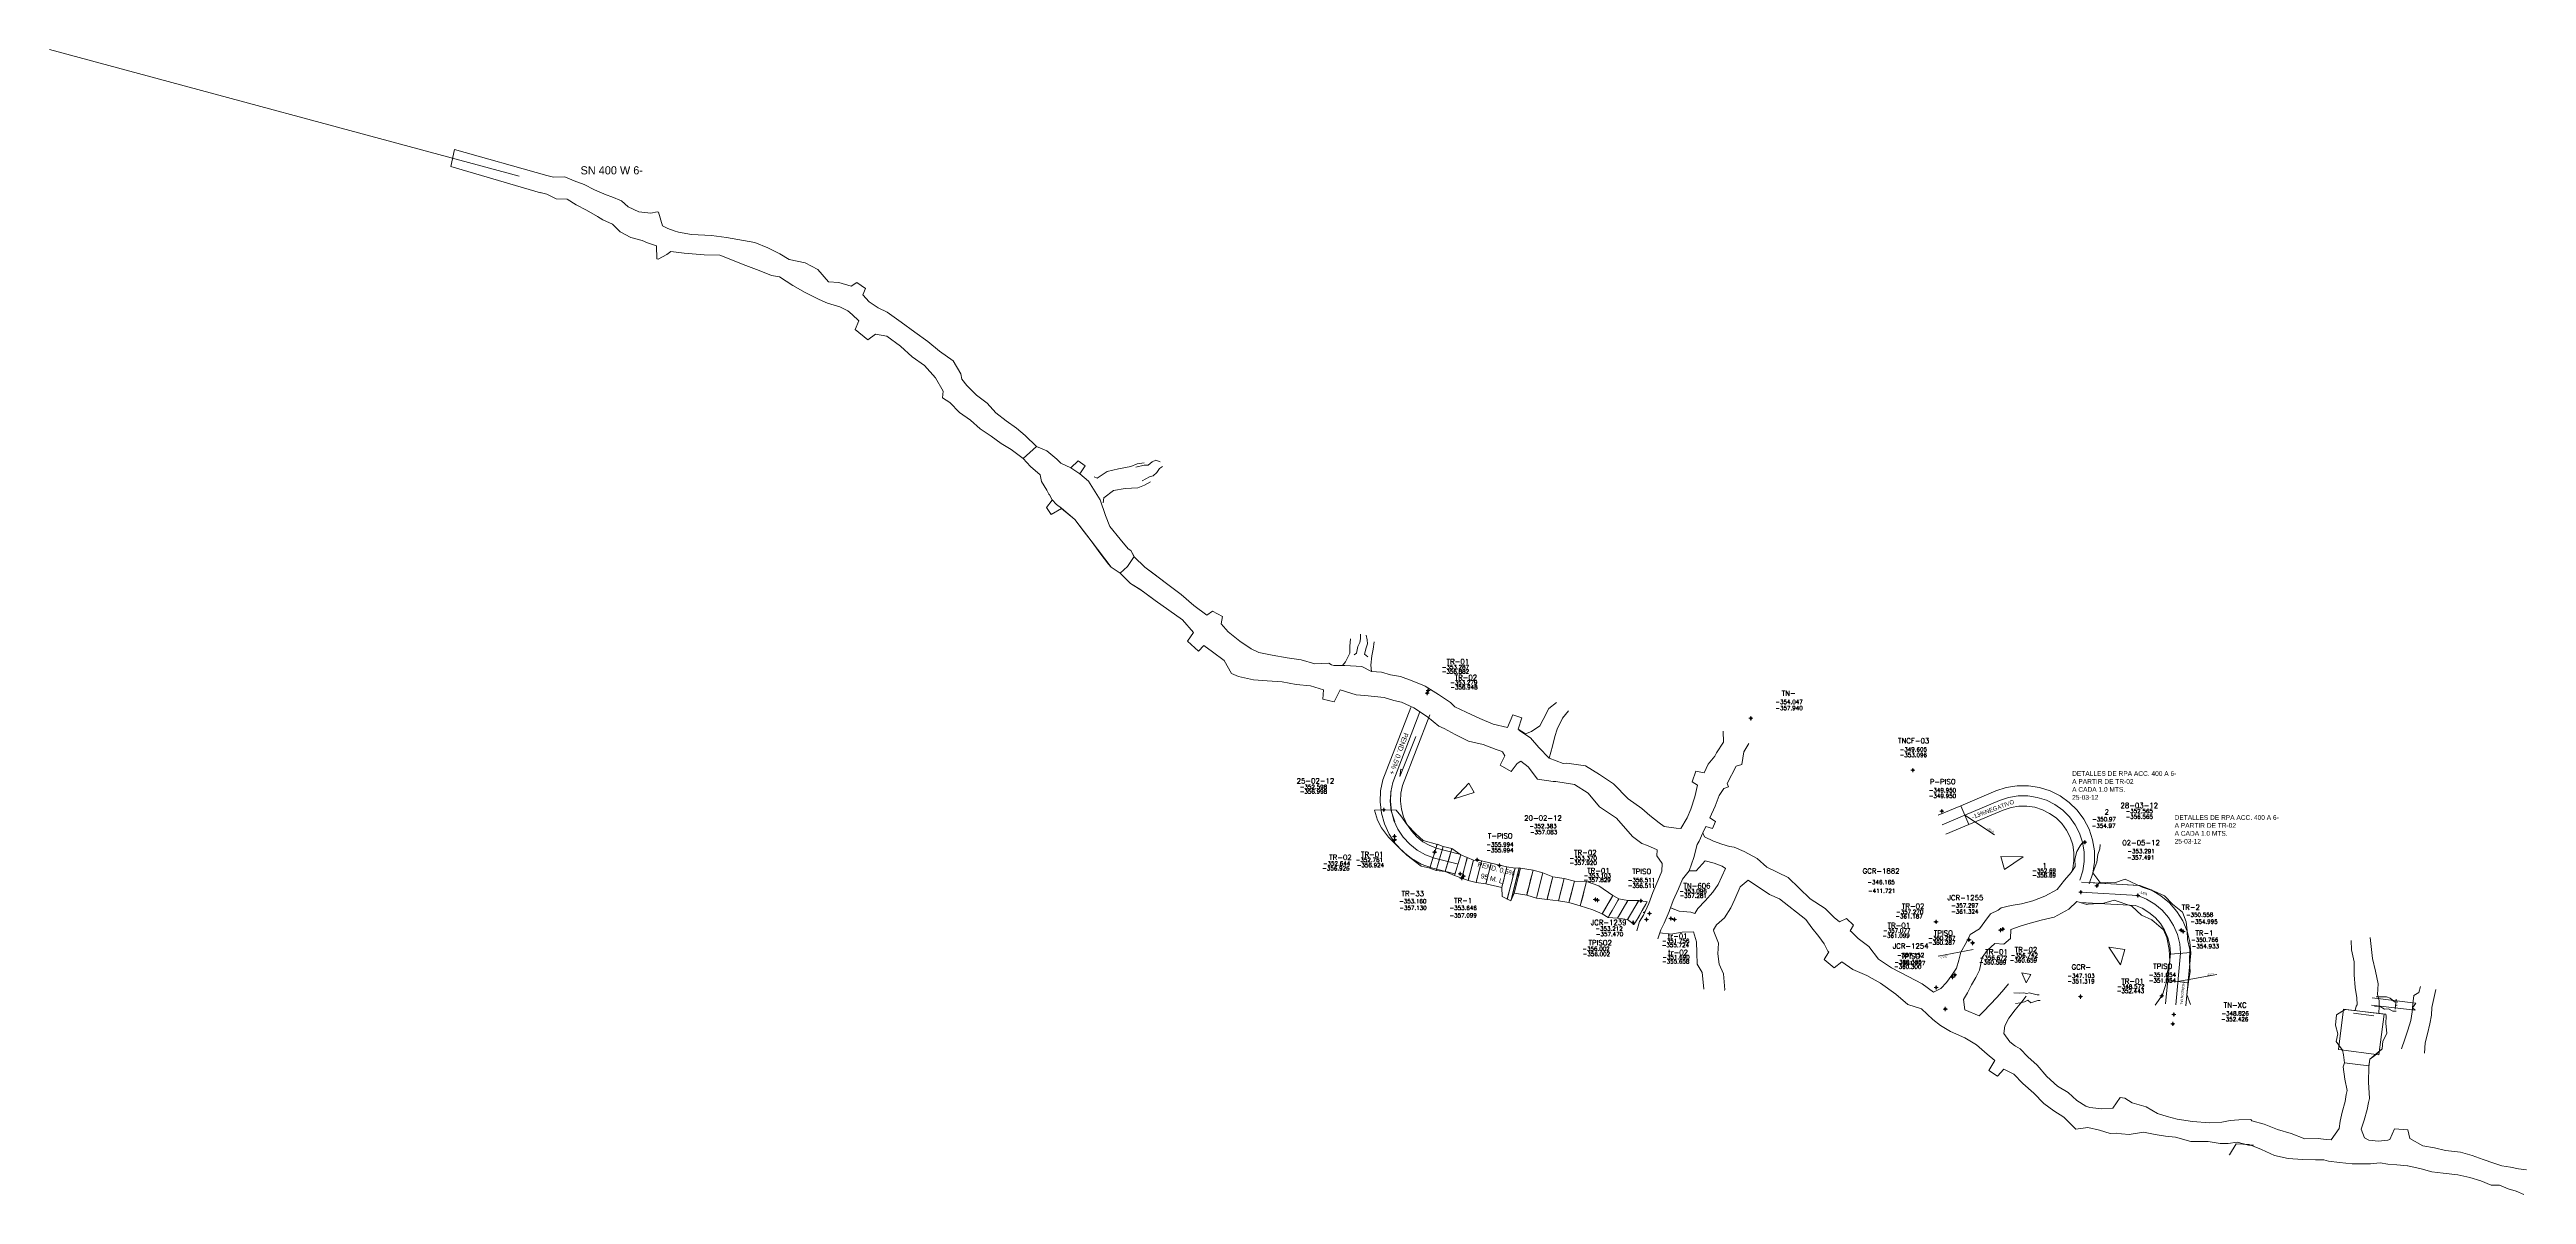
# Model space of a CAD drawing. Extents: x 10449 to 11319, y 9663 to 10021.
# Drawn here: x 10449 to 11057, y 9740 to 10021 of the extents above; entities that cross this region are included whole.
import ezdxf
from ezdxf.enums import TextEntityAlignment as Align

# ---------------------------------------------------------------- set-up
doc = ezdxf.new("R2010")
doc.units = 0
doc.header["$MEASUREMENT"] = 0
doc.header["$PDMODE"] = 34
doc.header["$PDSIZE"] = 0.5
for name, color, linetype in [('abajo', 7, 'Continuous'), ('arriba', 7, 'Continuous'), ('F-400--7723-EW-SCR', 2, 'Continuous'), ('nom_dib', 7, 'Continuous'), ('R-400-7649-NE-FIC', 38, 'Continuous'), ('R-400-7649-NE-SCR', 38, 'Continuous'), ('sec', 7, 'Continuous')]:
    doc.layers.add(name, color=color, linetype=linetype)
doc.styles.add('ROMAND', font='ROMAND.SHX')
doc.styles.add('ROMANS', font='ROMANS.SHX', dxfattribs={"width": 2.5})

# ---------------------------------------------------------------- blocks, each defined once
blk = doc.blocks.new('F2')
at = {"lineweight": 0}
blk.add_point((0, 0), dxfattribs=at)
at = {"lineweight": 0, "style": 'ROMAND'}
for tag, height, p in [('NOMBRE', 1.25, (0.2, 6.62)), ('CIELO', 1, (0.14, 4.62)), ('PISO', 1, (0.14, 3.25))]:
    blk.add_attdef(tag, text='', height=height, dxfattribs=at).set_placement(p, align=Align.CENTER)
at = {"lineweight": 0, "style": 'ROMANS', "flags": 1}
for tag, p in [('LOCALIZACION', (-0.07, -4.93)), ('ESTRUCTURA', (-0.07, -6.62)), ('MINA', (-0.07, -3.26)), ('FECHA', (-0.07, -11.79)), ('NIVEL', (-0.07, -8.29)), ('OBRA', (-0.07, -10.12)), ('ATRAS', (-0.07, -13.48)), ('TOPOGRAFO', (2.67, -15.3))]:
    blk.add_attdef(tag, text='', height=1.25, dxfattribs=at).set_placement(p, align=Align.CENTER)

msp = doc.modelspace()

# ---------------------------------------------------------------- linework, layer by layer
at = {"color": 1, "linetype": 'Continuous', "lineweight": 0, "flags": 128}
for points in [[(10564.54, 9990.12), (10449.37, 10021.2)], [(11024.88, 9788.23), (11024.61, 9785.79)], [(11024.72, 9786.8), (11025.14, 9786.75)], [(11014.42, 9784.8), (11019.37, 9784.12)]]:
    msp.add_lwpolyline(points, dxfattribs=at)
at = {"color": 2, "linetype": 'Continuous', "lineweight": 0, "flags": 128}
for points, elevation in [([(10571.3, 9990.3), (10548.68, 9996.65), (10547.76, 9992.54), (10569.77, 9986.05)], -347.82), ([(10920.03, 9831.09), (10918.09, 9835.7)], -351.19), ([(10919.06, 9833.39), (10926.37, 9828.59)], -351.19), ([(10947.53, 9814.48), (10961.49, 9813.66)], -352.69), ([(10921.13, 9800.42), (10912.53, 9798.8)], -347.19)]:
    msp.add_lwpolyline(points, dxfattribs=dict(at, elevation=elevation))
at = {"color": 1, "linetype": 'Continuous', "lineweight": 0, "flags": 128}
for points in [[(10713.76, 9894.41), (10715.37, 9896.82), (10714.57, 9898.29), (10713.93, 9898.71), (10711.96, 9901.1), (10709.44, 9904.21), (10708.36, 9906.91), (10707.07, 9910.72), (10704.17, 9915.3), (10702.01, 9917.1), (10699.8, 9918.58), (10697.35, 9919.71), (10696.39, 9920.73), (10693.98, 9922.72), (10691.4, 9923.86), (10688.19, 9920.84), (10689.97, 9918.95), (10692.32, 9916.9), (10692.62, 9915.26), (10693.97, 9913.1), (10694.44, 9912.16), (10694.64, 9911.94), (10695.24, 9910.72), (10696.34, 9909.56), (10697.58, 9908.67), (10700.81, 9905.89), (10704.84, 9900.67), (10709.71, 9894.19), (10711.96, 9892.76)], [(10793.81, 9837.41), (10797.41, 9841.21), (10798.75, 9838.94)], [(11014.81, 9772.34), (11018.18, 9771.9), (11018.44, 9773.49), (11021.4, 9776.04), (11021.61, 9777.93), (11022.62, 9779.79), (11022.34, 9782.37), (11022.4, 9783.99), (11022.37, 9784.54), (11012.33, 9785.75), (11010.2, 9784.38), (11009.99, 9781.88), (11010.56, 9779.76), (11010.15, 9777.9), (11011.72, 9775.71), (11011.93, 9774.56), (11012.21, 9772.59)]]:
    msp.add_lwpolyline(points, close=True, dxfattribs=at)
at = {"color": 3, "linetype": 'Continuous', "lineweight": 0, "flags": 128}
for points in [[(10783.2, 9859.79), (10776.36, 9842.08), (10775.81, 9839.37), (10775.69, 9836.63), (10776, 9833.9), (10776.73, 9831.25), (10777.88, 9828.75), (10779.39, 9826.46), (10781.25, 9824.44), (10783.4, 9822.73), (10785.79, 9821.37), (10788.3, 9820.43), (10793.99, 9818.98)], [(10787.87, 9857.99), (10781.18, 9840.67), (10780.79, 9838.77), (10780.71, 9836.8), (10780.92, 9834.86), (10781.45, 9832.97), (10782.26, 9831.19), (10783.35, 9829.55), (10784.67, 9828.1), (10786.2, 9826.88), (10787.91, 9825.92), (10789.8, 9825.21), (10795.16, 9823.84)], [(10945.25, 9819.29), (10945.57, 9820.3), (10945.86, 9822.23), (10945.86, 9824.19), (10945.54, 9826.13), (10944.92, 9827.99), (10944.03, 9829.73), (10942.86, 9831.31), (10941.47, 9832.69), (10939.88, 9833.83), (10938.13, 9834.72), (10936.26, 9835.31), (10934.32, 9835.61), (10932.36, 9835.6), (10930.43, 9835.28), (10928.47, 9834.64), (10920.03, 9831.09), (10914.46, 9828.75)], [(10973.32, 9786.62), (10974.52, 9799.5), (10974.27, 9802.27), (10973.6, 9804.93), (10972.52, 9807.46), (10971.06, 9809.79), (10969.25, 9811.85), (10967.15, 9813.62), (10964.79, 9815.03), (10962.04, 9816.13), (10947.68, 9816.98)], [(10968.34, 9787.08), (10969.5, 9799.51), (10969.33, 9801.43), (10968.84, 9803.33), (10968.08, 9805.14), (10967.04, 9806.79), (10965.75, 9808.27), (10964.25, 9809.53), (10962.57, 9810.54), (10960.94, 9811.19), (10947.38, 9811.98)], [(11018.79, 9786.81), (11029.49, 9785.51)], [(11019.01, 9788.59), (11029.71, 9787.29)], [(11010.71, 9775.88), (11011.97, 9785.8)], [(11011.97, 9785.8), (11021.89, 9784.55)], [(11020.64, 9774.63), (11021.89, 9784.55)], [(11010.71, 9775.88), (11020.64, 9774.63)]]:
    msp.add_lwpolyline(points, dxfattribs=at)
at = {"color": 1, "linetype": 'Continuous', "lineweight": 0, "flags": 128}
for points, elevation in [([(10785.47, 9858.72), (10778.77, 9841.38), (10778.3, 9839.07), (10778.2, 9836.72), (10778.46, 9834.38), (10779.09, 9832.11), (10780.07, 9829.97), (10781.37, 9828.01), (10782.96, 9826.27), (10784.8, 9824.8), (10786.85, 9823.64), (10789.05, 9822.82), (10794.57, 9821.41)], -357.37), ([(10947.29, 9817.48), (10948.01, 9819.72), (10948.37, 9822.05), (10948.35, 9824.4), (10947.97, 9826.73), (10947.24, 9828.96), (10946.16, 9831.05), (10944.76, 9832.95), (10943.09, 9834.61), (10941.18, 9835.98), (10939.08, 9837.04), (10936.84, 9837.75), (10934.51, 9838.11), (10932.15, 9838.1), (10929.83, 9837.72), (10927.6, 9836.98), (10919.06, 9833.39), (10913.49, 9831.05)], -347.19), ([(10970.83, 9786.85), (10972.01, 9799.5), (10971.8, 9801.85), (10971.22, 9804.13), (10970.3, 9806.3), (10969.05, 9808.29), (10967.5, 9810.06), (10965.7, 9811.57), (10963.68, 9812.78), (10961.49, 9813.66), (10947.53, 9814.48)], -348.84), ([(11030.8, 9791.35), (11030.4, 9789.86), (11029.18, 9789.14), (11028.92, 9787.07), (11028.78, 9785.18), (11028.48, 9783.01), (11027.74, 9780.65), (11027.03, 9778.43), (11026.19, 9776.05)], -353.81), ([(11031.8, 9775.03), (11031.95, 9777.53), (11032.56, 9779.76), (11033.11, 9782.17), (11033.5, 9784.31), (11033.64, 9786.21), (11034.59, 9790.58)], -349.91)]:
    msp.add_lwpolyline(points, dxfattribs=dict(at, elevation=elevation))
at = {"color": 0, "linetype": 'Continuous', "lineweight": 0, "flags": 128}
msp.add_lwpolyline([(10784.48, 9852.65), (10780.53, 9842.86), (10780.76, 9844.67), (10781.19, 9844.5)], dxfattribs=at)
at = {"color": 2, "linetype": 'Continuous', "lineweight": 0, "flags": 128}
for points in [[(10779.27, 9831.72), (10778.44, 9834.42), (10778.16, 9836.82), (10778.28, 9838.78), (10778.38, 9839.48)], [(10949.66, 9816.86), (10961.64, 9816.16)]]:
    msp.add_lwpolyline(points, dxfattribs=at)
at = {"color": 3, "linetype": 'Continuous', "lineweight": 0, "flags": 128}
msp.add_lwpolyline([(10949.61, 9816.53), (10950.45, 9819.15), (10950.87, 9821.86), (10950.85, 9824.61), (10950.41, 9827.32), (10949.55, 9829.93), (10948.29, 9832.37), (10946.66, 9834.59), (10944.71, 9836.52), (10942.48, 9838.12), (10940.03, 9839.36), (10937.41, 9840.2), (10934.69, 9840.61), (10931.95, 9840.6), (10929.23, 9840.15), (10926.72, 9839.32), (10918.09, 9835.7, 0.000083), (10918.09, 9835.7), (10912.52, 9833.36)], format="xyb", dxfattribs=at)
at = {"color": 2, "linetype": 'Continuous', "lineweight": 0, "flags": 128}
for points in [[(10933.39, 9823.15), (10927.92, 9823.22), (10928.81, 9820.05)], [(10933.1, 9794.68), (10934.09, 9792.27), (10935.3, 9794.26)]]:
    msp.add_lwpolyline(points, close=True, dxfattribs=at)
at = {"color": 2, "linetype": 'Continuous', "lineweight": 0, "elevation": -353.1}
msp.add_lwpolyline([(10795.51, 9819), (10795.51, 9819)], dxfattribs=at)
at = {"color": 2, "linetype": 'Continuous', "lineweight": 0, "elevation": -357.37, "flags": 128}
msp.add_lwpolyline([(10840.49, 9809.69), (10840.19, 9809.5), (10840.47, 9809.45)], close=True, dxfattribs=at)
at = {"color": 5, "linetype": 'Continuous', "lineweight": 0, "flags": 128}
for points in [[(10958.29, 9800.43), (10954.38, 9801.02), (10957.27, 9796.7), (10958.29, 9800.43)], [(10973.85, 9792.31), (10968.87, 9792.78)], [(10971.36, 9792.55), (10980.92, 9794.32)]]:
    msp.add_lwpolyline(points, dxfattribs=at)
at = {"color": 5, "linetype": 'Continuous', "lineweight": 0, "elevation": -352.84, "flags": 128}
msp.add_lwpolyline([(10974.5, 9799.73), (10969.52, 9799.28)], dxfattribs=at)
at = {"color": 3, "linetype": 'Continuous', "lineweight": 0, "elevation": -355.25, "flags": 128}
for points in [[(11028.85, 9786.13), (11029.71, 9787.29)], [(11028.85, 9786.13), (11029.49, 9785.51)]]:
    msp.add_lwpolyline(points, dxfattribs=at)
at = {"layer": 'abajo', "color": 1, "linetype": 'Continuous', "lineweight": 0}
for points in [[(10721.76, 9920.06, -348.19), (10720.67, 9920.44, -349.21), (10719.78, 9920.03, -350.06), (10718.8, 9919.25, -351.6), (10717.8, 9919.23, -352.28), (10715.78, 9918.74, -354.24)], [(10722.31, 9918.88, -348.19), (10721.59, 9918.44, -349.21), (10720.94, 9917.48, -350.06), (10720.01, 9916.61, -351.6), (10719.1, 9916.42, -352.28), (10717.32, 9915.38, -354.24)]]:
    msp.add_polyline3d(points, dxfattribs=at)
at = {"layer": 'arriba', "color": 1, "linetype": 'Continuous', "lineweight": 0}
for points in [[(10721.76, 9920.06, -346.59), (10720.67, 9920.44, -347.31), (10719.78, 9920.03, -348.26), (10718.8, 9919.25, -349.2), (10717.8, 9919.23, -349.88), (10715.78, 9918.74, -351.34)], [(10722.31, 9918.88, -346.59), (10721.59, 9918.44, -347.31), (10720.94, 9917.48, -348.26), (10720.01, 9916.61, -349.2), (10719.1, 9916.42, -349.88), (10717.32, 9915.38, -351.34)]]:
    msp.add_polyline3d(points, dxfattribs=at)
at = {"layer": 'F-400--7723-EW-SCR', "color": 2, "linetype": 'Continuous', "lineweight": 0, "flags": 128}
for points, elevation in [([(10647.39, 9964.06), (10649.46, 9962.57)], -354.73), ([(10647.39, 9964.06), (10649.46, 9962.57)], -349.82), ([(10646.96, 9952.56), (10650.02, 9949.99)], -350.38), ([(10650.02, 9950), (10646.96, 9952.56)], -354.58)]:
    msp.add_lwpolyline(points, dxfattribs=dict(at, elevation=elevation))
at = {"layer": 'F-400--7723-EW-SCR', "color": 1, "linetype": 'Continuous', "lineweight": 0, "flags": 128}
for points, elevation in [([(10859.81, 9853.96), (10859.88, 9851.27), (10858.22, 9848.66), (10857.75, 9847.88), (10856.15, 9845.87), (10855.18, 9843.79), (10853.13, 9844.19), (10852.21, 9841.54), (10853.53, 9840.71), (10852.89, 9837.92), (10851.91, 9834.85), (10851.03, 9832.73), (10849.42, 9830.13), (10848.28, 9830.19), (10845.35, 9830.63), (10844.11, 9831.49), (10841.87, 9833.34), (10839.86, 9834.99), (10836.52, 9837.39), (10832.91, 9841.09), (10829.5, 9843.38), (10826.08, 9845.45), (10821.47, 9846.13), (10820.56, 9846.09), (10817.12, 9847.38), (10814.6, 9850), (10812.57, 9852.34), (10809.73, 9854.22), (10809.73, 9854.22), (10809.73, 9854.22)], -354.19), ([(10866.15, 9851), (10864.86, 9848.95), (10864.39, 9845.79), (10863.01, 9845.44), (10860.81, 9841.18), (10861.14, 9840.37), (10859.99, 9839.9), (10858.88, 9838.22), (10857.88, 9835.6), (10856.53, 9832.7), (10857.94, 9831.85), (10857.23, 9830.09), (10855.56, 9830.62), (10854.83, 9829.06), (10853.9, 9827.04), (10853.47, 9826.22), (10852.66, 9822.98), (10851.49, 9819.74), (10849.84, 9817.71), (10848.89, 9815.29), (10847.57, 9812.47), (10846.69, 9809.96), (10846.61, 9809.74), (10845.39, 9806.89), (10844.54, 9805.28), (10843.76, 9803.01)], -354.19), ([(10809.28, 9846.02), (10809.28, 9846.02), (10809.28, 9846.02), (10810.16, 9846.63), (10812.03, 9845.25), (10814.32, 9842.19), (10818.14, 9841.61), (10818.78, 9841.68), (10823.34, 9840.91), (10826.71, 9838.76), (10829.5, 9835.44), (10833.69, 9832.68), (10837.61, 9828.16), (10839.91, 9826.4), (10841.27, 9825.96), (10843.61, 9824.85), (10843.56, 9823.43), (10844.83, 9821.53), (10844.81, 9819.68), (10843.77, 9817.29), (10842.54, 9814.44), (10841.58, 9811.71), (10840.26, 9808.89), (10839.33, 9807.33), (10838.64, 9805.02)], -353.38), ([(10776.61, 9834.67), (10774.31, 9834.63)], -352.6), ([(10774.31, 9834.63), (10775.02, 9832.15), (10776, 9830.27), (10777.72, 9827.98), (10779.61, 9826.09), (10782.23, 9823.55), (10785.76, 9820.85), (10787.98, 9820.36)], -352.6), ([(10776.61, 9834.67), (10779.61, 9834.58), (10780.73, 9833.19), (10782.3, 9831.05), (10784.45, 9828.77), (10786.28, 9827.2), (10789.73, 9826.22)], -352.6), ([(10854.83, 9829.06), (10855.26, 9828.06), (10857.48, 9827.01), (10859.48, 9826.25), (10861.41, 9825.69), (10862.51, 9825.51), (10865, 9824.48), (10868.16, 9822.73), (10870.55, 9820.66), (10875.74, 9818.07), (10881.16, 9812.89), (10884.84, 9810.48), (10887.03, 9808.26), (10888.35, 9807.19), (10888.35, 9807.19), (10888.35, 9807.19)], -353.03), ([(10851.88, 9809.55), (10851.88, 9809.55), (10852.86, 9809.28), (10853.62, 9810.45), (10855.38, 9812.33), (10857.25, 9814.49), (10858.59, 9816.34), (10860.36, 9820.34), (10859.61, 9820.85), (10857.6, 9821.61), (10855.4, 9822.16), (10853.16, 9819.71), (10851.49, 9819.74)], -356.01), ([(10884.62, 9801.86), (10884.62, 9801.86), (10883.25, 9803.59), (10881.53, 9805.76), (10880.11, 9807.81), (10873.6, 9812.9), (10871.2, 9813.89), (10865.98, 9817.47), (10863.99, 9815.84), (10862.67, 9812.8), (10861.71, 9810.62), (10860.13, 9808.2), (10858.22, 9806.45), (10857.47, 9805.28), (10857.55, 9804.86), (10857.55, 9804.86), (10857.55, 9804.86)], -353.03)]:
    msp.add_lwpolyline(points, dxfattribs=dict(at, elevation=elevation))
at = {"layer": 'F-400--7723-EW-SCR', "color": 2, "linetype": 'Continuous', "lineweight": 0}
for points in [[(10571.3, 9990.3, -347.82), (10572.96, 9989.87, -348.32), (10575.78, 9989.95, -348.07), (10578.06, 9988.95, -348.12), (10580.52, 9988.09, -347.98), (10583.01, 9986.8, -347.84), (10585.85, 9985.58, -348.13), (10587.25, 9985.03, -348.12), (10589.67, 9984.08, -348.17)], [(10571.3, 9990.3, -352.22), (10572.96, 9989.87, -352.22), (10575.78, 9989.95, -352.27), (10578.06, 9988.95, -352.32), (10580.52, 9988.09, -352.48), (10583.01, 9986.8, -352.54), (10585.85, 9985.58, -352.63), (10587.25, 9985.03, -352.72), (10589.67, 9984.08, -352.77)], [(10569.66, 9986.11, -347.82), (10571.32, 9985.68, -348.32), (10573.66, 9984.55, -348.07), (10576.31, 9984.48, -348.12), (10578.55, 9983.07, -347.98), (10581.04, 9981.77, -347.84), (10583.78, 9980.27, -348.13), (10585.06, 9979.44, -348.12), (10587.44, 9978.4, -348.17)], [(10569.66, 9986.11, -352.22), (10571.32, 9985.68, -352.22), (10573.66, 9984.55, -352.27), (10576.31, 9984.48, -352.32), (10578.55, 9983.07, -352.48), (10581.04, 9981.77, -352.54), (10583.78, 9980.27, -352.63), (10585.06, 9979.44, -352.72), (10587.44, 9978.4, -352.77)], [(10589.67, 9984.08, -348.17), (10589.67, 9984.08, -348.17), (10591.25, 9982.62, -348.09), (10593.89, 9981.36, -348.14), (10596.84, 9981.06, -348.08), (10598.41, 9981.4, -348.5), (10598.7, 9981.31, -348.51), (10599.73, 9977.95, -348.54), (10600.72, 9977.42, -348.75), (10601.01, 9977.33, -348.76), (10602.6, 9976.73, -349.49)], [(10589.67, 9984.08, -352.77), (10589.67, 9984.08, -352.77), (10591.25, 9982.62, -353.09), (10593.89, 9981.36, -352.94), (10596.84, 9981.06, -353.08), (10598.41, 9981.4, -353.1), (10598.7, 9981.31, -353.11), (10599.73, 9977.95, -353.14), (10600.72, 9977.42, -353.25), (10601.01, 9977.33, -353.26), (10602.6, 9976.73, -353.29)], [(10587.44, 9978.4, -348.17), (10587.44, 9978.4, -348.17), (10589.32, 9976.51, -348.09), (10591.91, 9975.07, -348.14), (10594.73, 9974.39, -348.08), (10596.01, 9973.77, -348.5), (10596.29, 9973.68, -348.51), (10598.2, 9973.08, -348.54), (10598.34, 9969.89, -348.75), (10598.63, 9969.8, -348.76), (10600.76, 9970.91, -349.49)], [(10587.44, 9978.4, -352.77), (10587.44, 9978.4, -352.77), (10589.32, 9976.51, -353.09), (10591.91, 9975.07, -352.94), (10594.73, 9974.39, -353.08), (10596.01, 9973.77, -353.1), (10596.29, 9973.68, -353.11), (10598.2, 9973.08, -353.14), (10598.34, 9969.89, -353.25), (10598.63, 9969.8, -353.26), (10600.76, 9970.91, -353.29)], [(10602.6, 9976.73, -349.49), (10602.6, 9976.73, -349.49), (10603.59, 9976.38, -349.85), (10606.79, 9975.8, -349.64), (10611.75, 9975.6, -349.36), (10615.39, 9975.06, -349.85), (10622.33, 9973.88, -349.72), (10622.33, 9973.88, -349.72), (10625.56, 9972.53, -349.91), (10628.44, 9971.11, -348.99)], [(10602.6, 9976.73, -353.29), (10602.6, 9976.73, -353.29), (10603.59, 9976.38, -353.45), (10606.79, 9975.8, -353.74), (10611.75, 9975.6, -353.66), (10615.39, 9975.06, -353.75), (10622.33, 9973.88, -353.92), (10622.33, 9973.88, -353.92), (10625.56, 9972.53, -354.01), (10628.44, 9971.11, -354.09)], [(10600.76, 9970.91, -349.49), (10600.76, 9970.91, -349.49), (10601.76, 9971.63, -349.85), (10605.03, 9971.22, -349.64), (10609.92, 9970.84, -349.36), (10613.74, 9970.76, -349.85), (10620.14, 9968.19, -349.72), (10620.14, 9968.19, -349.72), (10623.44, 9967.03, -349.91), (10626.39, 9965.79, -348.99)], [(10600.76, 9970.91, -353.29), (10600.76, 9970.91, -353.29), (10601.76, 9971.63, -353.45), (10605.03, 9971.22, -353.74), (10609.92, 9970.84, -353.66), (10613.74, 9970.76, -353.75), (10620.14, 9968.19, -353.92), (10620.14, 9968.19, -353.92), (10623.44, 9967.03, -354.01), (10626.39, 9965.79, -354.09)], [(10628.44, 9971.11, -354.09), (10630.77, 9969.7, -354.44), (10634.67, 9968.84, -354.49), (10637.76, 9967.27, -354.64), (10640.43, 9964.23, -354.59), (10642.91, 9964.02, -354.62), (10645.99, 9963.15, -354.77), (10647.39, 9964.06, -354.73)], [(10628.44, 9971.11, -348.99), (10630.77, 9969.7, -349.94), (10634.67, 9968.84, -350.09), (10637.76, 9967.27, -350.14), (10640.43, 9964.23, -350.19), (10642.91, 9964.02, -350.22), (10645.99, 9963.15, -350.17), (10647.39, 9964.06, -349.82)], [(10626.39, 9965.79, -354.09), (10628.43, 9965.4, -354.44), (10631.67, 9963.3, -354.49), (10634.66, 9961.56, -354.64), (10638.09, 9959.92, -354.59), (10640.19, 9959.01, -354.62), (10643.22, 9958.05, -354.77), (10645.11, 9957.14, -354.7), (10646.18, 9956.22, -354.71), (10647.86, 9954.62, -354.75), (10646.96, 9952.56, -354.58)], [(10626.39, 9965.79, -348.99), (10628.43, 9965.4, -349.94), (10631.67, 9963.3, -350.09), (10634.66, 9961.56, -350.14), (10638.09, 9959.92, -350.19), (10640.19, 9959.01, -350.22), (10643.22, 9958.05, -350.17), (10645.11, 9957.14, -349.5), (10646.18, 9956.22, -349.81), (10647.86, 9954.62, -350.25), (10646.96, 9952.56, -350.38)], [(10649.46, 9962.57, -354.7), (10648.81, 9961.05, -354.71), (10650.39, 9959.28, -354.75), (10652.57, 9957.87, -354.58), (10654.81, 9956.77, -354.81)], [(10649.46, 9962.57, -349.5), (10649.46, 9962.57, -349.5), (10648.81, 9961.05, -349.81), (10650.39, 9959.28, -350.25), (10652.57, 9957.87, -350.38), (10654.81, 9956.77, -351.41)], [(10674.32, 9938.79, -351.06), (10673.07, 9940.35, -351.02), (10672.9, 9941.68, -351.48), (10670.95, 9944.84, -351.64), (10667.64, 9947.24, -350.99), (10664.78, 9949.61, -351.05), (10661.61, 9951.86, -351.01), (10658.25, 9954.32, -350.96), (10654.81, 9956.77, -351.41)], [(10674.32, 9938.79, -355.86), (10673.07, 9940.35, -355.92), (10672.9, 9941.68, -355.88), (10670.95, 9944.84, -355.74), (10667.64, 9947.24, -355.59), (10664.78, 9949.61, -355.55), (10661.61, 9951.86, -355.41), (10658.25, 9954.32, -355.16), (10654.81, 9956.77, -354.81)], [(10650.02, 9950, -354.58), (10651.9, 9951.41, -354.81)], [(10650.02, 9949.99, -350.38), (10651.9, 9951.41, -351.41)], [(10670.18, 9934.59, -351.06), (10668.34, 9935.75, -351.02), (10668.53, 9937.42, -351.48), (10666.65, 9940.65, -351.64), (10663.98, 9943.68, -350.99), (10660.9, 9945.84, -351.05), (10658.1, 9948.44, -351.01), (10654.74, 9950.9, -350.96), (10651.9, 9951.41, -351.41)], [(10670.18, 9934.59, -355.86), (10668.34, 9935.75, -355.92), (10668.53, 9937.42, -355.88), (10666.65, 9940.65, -355.74), (10663.98, 9943.68, -355.59), (10660.9, 9945.84, -355.55), (10658.1, 9948.44, -355.41), (10654.74, 9950.9, -355.16), (10651.9, 9951.41, -354.81)], [(10674.32, 9938.79, -351.06), (10674.32, 9938.79, -351.06), (10674.32, 9938.79, -351.06), (10674.32, 9938.79, -351.06), (10676.74, 9936.4, -351.25), (10679.3, 9934.44, -352.23), (10681.43, 9932.05, -352.52), (10683.99, 9930.09, -352.8), (10686.48, 9928.34, -352.98), (10688.61, 9926.51, -353.15), (10691.4, 9923.86, -353.16)], [(10674.32, 9938.79, -355.86), (10674.32, 9938.79, -355.86), (10674.32, 9938.79, -355.86), (10674.32, 9938.79, -355.86), (10676.74, 9936.4, -356.05), (10679.3, 9934.44, -356.03), (10681.43, 9932.05, -356.12), (10683.99, 9930.09, -356.2), (10686.48, 9928.34, -356.28), (10688.61, 9926.51, -356.45), (10691.4, 9923.86, -357.16)], [(10670.18, 9934.59, -351.06), (10670.18, 9934.59, -351.06), (10670.18, 9934.59, -351.06), (10670.18, 9934.59, -351.06), (10672.52, 9932.13, -351.25), (10675.22, 9930.31, -352.23), (10677.57, 9928.14, -352.52), (10680.34, 9926.39, -352.8), (10682.75, 9924.57, -352.98), (10685.24, 9923.1, -353.15), (10688.19, 9920.84, -353.16)], [(10670.18, 9934.59, -355.86), (10670.18, 9934.59, -355.86), (10670.18, 9934.59, -355.86), (10670.18, 9934.59, -355.86), (10672.52, 9932.13, -356.05), (10675.22, 9930.31, -356.03), (10677.57, 9928.14, -356.12), (10680.34, 9926.39, -356.2), (10682.75, 9924.57, -356.28), (10685.24, 9923.1, -356.45), (10688.19, 9920.84, -357.16)], [(10688.19, 9920.84, -353.16), (10689.97, 9918.95, -353.47), (10692.32, 9916.9, -353.28), (10692.62, 9915.26, -353.28), (10693.97, 9913.1, -352.89), (10694.44, 9912.16, -353.8), (10694.64, 9911.94, -353.8), (10695.24, 9910.72, -353), (10696.34, 9909.56, -352.61), (10697.58, 9908.67, -352.61), (10697.86, 9908.38, -352.61)], [(10688.19, 9920.84, -357.16), (10689.97, 9918.95, -357.37), (10692.32, 9916.9, -357.18), (10692.62, 9915.26, -357.18), (10693.97, 9913.1, -356.99), (10694.44, 9912.16, -357), (10694.64, 9911.94, -357.7), (10695.24, 9910.72, -357), (10696.34, 9909.56, -356.91), (10697.58, 9908.67, -356.91), (10697.86, 9908.38, -356.91)], [(10691.4, 9923.86, -357.16), (10693.98, 9922.72, -357.37), (10696.39, 9920.73, -357.18), (10697.35, 9919.71, -357.18), (10699.8, 9918.58, -356.99), (10701.64, 9920.32, -357), (10703.36, 9919.08, -357.7), (10702.01, 9917.1, -357), (10702.01, 9917.1, -357)], [(10691.4, 9923.86, -353.16), (10693.98, 9922.72, -353.47), (10696.39, 9920.73, -353.28), (10697.35, 9919.71, -353.28), (10699.8, 9918.58, -352.89), (10701.64, 9920.32, -353.8), (10703.36, 9919.08, -353.8), (10702.01, 9917.1, -353), (10702.01, 9917.1, -353)], [(10717.83, 9919.79, -352.23), (10716.12, 9919.53, -352.22), (10714.54, 9918.9, -352.2), (10711.57, 9918.32, -352.47), (10708.72, 9917.69, -352.95), (10706.32, 9916.04, -352.82), (10705.56, 9916.41, -352.61)], [(10717.83, 9919.79, -356.03), (10716.12, 9919.53, -356.32), (10714.54, 9918.9, -356.8), (10711.57, 9918.32, -356.47), (10708.72, 9917.69, -356.35), (10706.32, 9916.04, -356.62), (10705.56, 9916.41, -356.71)], [(10702.01, 9917.1, -353), (10702.01, 9917.1, -353), (10702.01, 9917.1, -353), (10704.17, 9915.3, -352.41), (10707.07, 9910.72, -352.47), (10708.36, 9906.91, -352.32), (10709.44, 9904.21, -352.75), (10711.96, 9901.1, -353.19), (10713.93, 9898.71, -352.93), (10714.57, 9898.29, -353.16)], [(10702.01, 9917.1, -357), (10702.01, 9917.1, -357), (10702.01, 9917.1, -357), (10704.17, 9915.3, -356.91), (10707.07, 9910.72, -356.77), (10708.36, 9906.91, -356.82), (10709.44, 9904.21, -356.85), (10711.96, 9901.1, -356.89), (10713.93, 9898.71, -357.13), (10714.57, 9898.29, -357.46)], [(10719.39, 9915.14, -352.23), (10717.87, 9914.32, -352.22), (10716.29, 9913.68, -352.2), (10713.19, 9913.49, -352.47), (10710.28, 9913.04, -352.95), (10707.95, 9911.2, -352.82), (10707.73, 9909.97, -352.61)], [(10719.39, 9915.14, -356.03), (10717.87, 9914.32, -356.32), (10716.29, 9913.68, -356.8), (10713.19, 9913.49, -356.47), (10710.28, 9913.04, -356.35), (10707.95, 9911.2, -356.62), (10707.73, 9909.97, -356.71)], [(10695.29, 9910.62, -352.7), (10693.86, 9908.82, -352.73), (10695, 9907.17, -352.77), (10697.58, 9908.63, -352.41), (10700.81, 9905.89, -352.47), (10703.13, 9902.88, -352.32), (10704.84, 9900.67, -352.75), (10707.2, 9897.44, -353.19), (10709.1, 9894.98, -352.93), (10709.71, 9894.19, -352.94)], [(10695.29, 9910.62, -357.1), (10693.86, 9908.82, -357.13), (10695, 9907.17, -357.07), (10697.58, 9908.63, -356.91), (10700.81, 9905.89, -356.77), (10703.13, 9902.88, -356.82), (10704.84, 9900.67, -356.85), (10707.2, 9897.44, -356.89), (10709.1, 9894.98, -357.13), (10709.71, 9894.19, -357.14)], [(10714.57, 9898.29, -353.16), (10714.57, 9898.29, -353.16), (10715.4, 9896.79, -353.14), (10717.95, 9894.23, -352.89), (10719.89, 9892.79, -353.04), (10719.89, 9892.79, -353.04)], [(10714.57, 9898.29, -357.46), (10714.57, 9898.29, -357.46), (10715.4, 9896.79, -357.44), (10717.95, 9894.23, -357.49), (10720.59, 9892.25, -357.45), (10720.59, 9892.25, -357.45)], [(10709.71, 9894.19, -352.94), (10709.71, 9894.19, -352.94), (10711.96, 9892.76, -353.14), (10714.51, 9890.2, -352.89), (10716.8, 9888.86, -353.04), (10716.8, 9888.86, -353.04)], [(10709.71, 9894.19, -357.14), (10709.71, 9894.19, -357.14), (10711.96, 9892.76, -357.44), (10714.51, 9890.2, -357.49), (10717.35, 9888.44, -357.45), (10717.35, 9888.44, -357.45)], [(10719.89, 9892.79, -353.04), (10723.64, 9889.96, -352.94), (10726.93, 9887.5, -353.54), (10730.03, 9884.81, -353.14), (10733.23, 9882.41, -352.84), (10734.59, 9883.41, -352.94), (10737.02, 9882.12, -352.94), (10736.68, 9880.33, -352.44), (10738.42, 9878.33, -352.64), (10741.25, 9876.1, -353.04), (10744.04, 9874.16, -353.24), (10745.98, 9873.27, -353.11)], [(10720.59, 9892.25, -357.45), (10723.64, 9889.96, -357.44), (10726.93, 9887.5, -357.44), (10730.03, 9884.81, -357.44), (10733.23, 9882.41, -357.44), (10734.59, 9883.41, -357.34), (10737.02, 9882.12, -357.34), (10736.68, 9880.33, -357.44), (10738.42, 9878.33, -357.54), (10741.25, 9876.1, -357.34), (10744.04, 9874.16, -357.54), (10745.98, 9873.27, -357.31)], [(10716.8, 9888.86, -353.04), (10720.55, 9886.03, -352.94), (10723.9, 9883.65, -353.54), (10727.24, 9881.27, -353.14), (10729.89, 9878.17, -352.84), (10728.43, 9876.07, -352.94), (10731.18, 9873.63, -352.94), (10732.48, 9874.99, -352.44), (10734.58, 9873.46, -352.64), (10737.47, 9871.31, -353.04), (10739.28, 9868.11, -353.24), (10741, 9867.38, -353.14)], [(10717.35, 9888.44, -357.45), (10720.55, 9886.03, -357.44), (10723.9, 9883.65, -357.44), (10727.24, 9881.27, -357.44), (10729.89, 9878.17, -357.44), (10728.43, 9876.07, -357.34), (10731.18, 9873.63, -357.34), (10732.48, 9874.99, -357.44), (10734.58, 9873.46, -357.54), (10737.47, 9871.31, -357.34), (10739.28, 9868.11, -357.54), (10741, 9867.38, -357.54)], [(10770.9, 9877.76, -346.22), (10770.85, 9876.65, -347.53), (10770.73, 9875.7, -348.38), (10770.19, 9874.73, -349.71), (10769.88, 9873.15, -351.42), (10769.32, 9872.71, -351.63)], [(10770.9, 9877.76, -347.82), (10770.85, 9876.65, -349.03), (10770.73, 9875.7, -350.48), (10770.19, 9874.73, -353.11), (10769.88, 9873.15, -353.72), (10769.32, 9872.71, -354.73)], [(10772.29, 9877.58, -346.22), (10772.54, 9876.43, -347.53), (10772.61, 9875.45, -348.38), (10772.27, 9874.45, -349.71), (10771.86, 9872.89, -351.42), (10772.69, 9872.26, -351.63)], [(10772.29, 9877.58, -347.82), (10772.54, 9876.43, -349.03), (10772.61, 9875.45, -350.48), (10772.27, 9874.45, -353.11), (10771.86, 9872.89, -353.72), (10772.69, 9872.26, -354.73)], [(10745.98, 9873.27, -353.11), (10745.98, 9873.27, -353.11), (10749.22, 9872.62, -353.28), (10752.87, 9872, -353.14), (10756.34, 9871.51, -353.01), (10759.71, 9870.53, -352.97), (10763.1, 9870.67, -353.04), (10763.73, 9870.24, -352.43), (10764.32, 9870.12, -352.42), (10767.06, 9870.08, -352.79), (10771.2, 9869.87, -352.25), (10773.57, 9868.6, -352.55)], [(10745.98, 9873.27, -357.31), (10745.98, 9873.27, -357.31), (10749.22, 9872.62, -357.38), (10752.87, 9872, -357.34), (10756.34, 9871.51, -357.41), (10759.71, 9870.53, -358.37), (10763.1, 9870.67, -357.34), (10763.73, 9870.24, -357.23), (10764.32, 9870.12, -357.22), (10767.06, 9870.08, -357.29), (10771.2, 9869.87, -357.05), (10773.56, 9868.61, -357.12)], [(10768.44, 9876.66, -353.1), (10768.3, 9874.87, -353.14), (10768.28, 9873.15, -352.88), (10767.18, 9870.98, -353.04), (10766.46, 9870.07, -351.87)], [(10768.44, 9876.66, -356.9), (10768.3, 9874.87, -356.84), (10768.28, 9873.15, -356.88), (10767.18, 9870.98, -357.14), (10766.46, 9870.07, -357.17)], [(10774.19, 9875.9, -353.1), (10773.95, 9874.11, -353.14), (10773.63, 9872.44, -352.88), (10773.43, 9870.15, -353.04), (10773.57, 9868.6, -352.55)], [(10774.19, 9875.9, -356.9), (10773.95, 9874.11, -356.84), (10773.63, 9872.44, -356.88), (10773.43, 9870.15, -357.14), (10773.56, 9868.61, -357.12)], [(10741, 9867.38, -353.14), (10744.65, 9866.6, -353.11), (10747.97, 9866.35, -353.28), (10751.69, 9866.11, -353.14), (10755.12, 9865.43, -353.01), (10758.63, 9865.14, -352.97), (10761.79, 9864.1, -353.04), (10761.64, 9861.88, -352.43), (10764.45, 9861.17, -352.42), (10765.87, 9864.1, -352.79), (10769.81, 9862.91, -352.25), (10771.94, 9862.73, -352.55)], [(10741, 9867.38, -357.54), (10744.65, 9866.6, -357.31), (10747.97, 9866.35, -357.38), (10751.69, 9866.11, -357.34), (10755.12, 9865.43, -357.41), (10758.63, 9865.14, -358.37), (10761.79, 9864.1, -357.34), (10761.64, 9861.88, -357.23), (10764.45, 9861.17, -357.22), (10765.87, 9864.1, -357.29), (10769.81, 9862.91, -357.05), (10771.94, 9862.73, -357.25)], [(10773.56, 9868.61, -357.12), (10773.56, 9868.61, -357.12), (10773.56, 9868.61, -357.12), (10773.56, 9868.61, -357.12), (10776.01, 9868.45, -357.32), (10778.23, 9867.83, -357.19), (10780.69, 9867.36, -357.17)], [(10773.57, 9868.6, -352.55), (10773.57, 9868.6, -352.55), (10773.57, 9868.6, -352.55), (10773.57, 9868.6, -352.55), (10776.01, 9868.45, -353.32), (10778.23, 9867.83, -352.59), (10780.69, 9867.36, -352.77)], [(10780.69, 9867.36, -352.77), (10780.69, 9867.36, -352.77), (10780.69, 9867.36, -352.77), (10783.53, 9866.3, -353.09), (10786.61, 9865.1, -353.35), (10786.7, 9865.06, -353.35), (10790.02, 9862.96, -353.9), (10792.97, 9861.05, -353.16)], [(10771.94, 9862.73, -352.55), (10771.94, 9862.73, -352.55), (10771.94, 9862.73, -352.55), (10771.94, 9862.73, -352.55), (10774.35, 9862.47, -353.32), (10776.68, 9862.24, -352.59), (10779.06, 9861.48, -352.77)], [(10771.94, 9862.73, -357.25), (10771.94, 9862.73, -357.25), (10771.94, 9862.73, -357.25), (10771.94, 9862.73, -357.25), (10774.35, 9862.47, -357.32), (10776.68, 9862.24, -357.19), (10779.06, 9861.48, -357.17)], [(10911.37, 9789.94, -356.45), (10908.65, 9791.97, -356.44), (10905.17, 9793.8, -356.41), (10901.07, 9795.94, -356.33), (10897.91, 9798.04, -356.3), (10895.57, 9801.14, -355.98), (10892.93, 9803.12, -355.18), (10891.28, 9804.76, -355.14), (10890.96, 9804.99, -355.12), (10891.76, 9806.44, -355.14), (10890.09, 9808, -355.12), (10888.35, 9807.19, -355.32)], [(10911.37, 9789.94, -361.15), (10908.65, 9791.97, -360.74), (10905.17, 9793.8, -360.61), (10901.07, 9795.94, -360.53), (10897.91, 9798.04, -360.4), (10895.57, 9801.14, -360.18), (10892.93, 9803.12, -360.08), (10891.28, 9804.76, -359.94), (10890.96, 9804.99, -359.92), (10891.76, 9806.44, -359.54), (10890.09, 9808, -359.52), (10888.35, 9807.19, -359.42)], [(10911.27, 9783.28, -356.53), (10908.5, 9785.85, -356.45), (10905.15, 9786.98, -356.44), (10902.13, 9789.46, -356.41), (10898.43, 9792.18, -356.33), (10895.09, 9794.03, -356.3), (10891.61, 9795.49, -355.98), (10888.91, 9797.39, -355.18), (10887.02, 9795.93, -355.14), (10884.63, 9797.97, -355.12), (10885.76, 9799.84, -355.14), (10885.51, 9800.01, -355.12), (10884.62, 9801.86, -355.32)], [(10911.27, 9783.28, -361.33), (10908.5, 9785.85, -361.15), (10905.15, 9786.98, -360.74), (10902.13, 9789.46, -360.61), (10898.43, 9792.18, -360.53), (10895.09, 9794.03, -360.4), (10891.61, 9795.49, -360.18), (10888.91, 9797.39, -360.08), (10887.02, 9795.93, -359.94), (10884.63, 9797.97, -359.92), (10885.76, 9799.84, -359.54), (10885.51, 9800.01, -359.52), (10884.62, 9801.86, -359.42)], [(11013.84, 9802.62, -360.85), (11013.93, 9800.33, -360.37), (11013.93, 9800.33, -360.37), (11014.53, 9797.43, -359.78), (11014.57, 9794.23, -358.86), (11014.81, 9791.07, -358.84), (11015.24, 9788.54, -359.01), (11015.32, 9786.85, -357.56), (11015.09, 9786.5, -357.25), (11014.81, 9785.48, -357.23)], [(11013.84, 9802.62, -364.65), (11013.93, 9800.33, -364.37), (11013.93, 9800.33, -364.37), (11014.53, 9797.43, -363.88), (11014.57, 9794.23, -363.46), (11014.81, 9791.07, -363.24), (11015.24, 9788.54, -362.81), (11015.32, 9786.85, -362.56), (11015.09, 9786.5, -362.25), (11014.81, 9785.48, -362.23)], [(11018.48, 9803.41, -360.85), (11018.76, 9801.16, -360.37), (11018.76, 9801.16, -360.37), (11019.06, 9798.2, -359.78), (11019.79, 9795.13, -358.86), (11020.42, 9792.03, -358.84), (11020.27, 9789.4, -359.01), (11020.74, 9787.89, -357.56), (11020.7, 9786.54, -357.25), (11020.59, 9784.76, -357.23)], [(11018.48, 9803.41, -364.65), (11018.76, 9801.16, -364.37), (11018.76, 9801.16, -364.37), (11019.06, 9798.2, -363.88), (11019.79, 9795.13, -363.46), (11020.42, 9792.03, -363.24), (11020.27, 9789.4, -362.81), (11020.74, 9787.89, -362.56), (11020.7, 9786.54, -362.25), (11020.59, 9784.76, -362.23)], [(10929.78, 9792.04, -357.66), (10928.67, 9790.62, -357.37), (10927, 9788.74, -357.08), (10925.19, 9786.83, -356.89), (10923.75, 9785.28, -357.4), (10922.63, 9784.13, -357.39)], [(10929.78, 9792.04, -361.46), (10928.67, 9790.62, -361.47), (10927, 9788.74, -361.48), (10925.19, 9786.83, -361.39), (10923.75, 9785.28, -361.4), (10922.63, 9784.13, -361.39)], [(10934.14, 9789.02, -357.66), (10933.03, 9787.6, -357.37), (10931.44, 9785.66, -357.08), (10929.87, 9783.58, -356.89), (10928.92, 9781.69, -357.4), (10928.65, 9779.86, -357.18)], [(10934.14, 9789.02, -361.46), (10933.03, 9787.6, -361.47), (10931.44, 9785.66, -361.48), (10929.87, 9783.58, -361.39), (10928.92, 9781.69, -361.4), (10928.65, 9779.86, -361.48)], [(10937.34, 9789.33, -349), (10936.79, 9789.35, -349.62), (10934.9, 9789.79, -351.41), (10934.32, 9789.61, -351.91), (10933.44, 9789.79, -353.33), (10932.41, 9789.75, -355.09), (10931.13, 9789.77, -356.76)], [(10937.34, 9789.33, -351.1), (10936.79, 9789.35, -351.72), (10934.9, 9789.79, -354.11), (10934.32, 9789.61, -354.41), (10933.44, 9789.79, -356.03), (10932.41, 9789.75, -357.39), (10931.13, 9789.77, -359.56)], [(10937.53, 9787.94, -349), (10936.98, 9787.96, -349.62), (10935.25, 9787.32, -351.41), (10934.54, 9788.03, -351.91), (10933.75, 9787.61, -353.33), (10932.75, 9787.37, -355.09), (10931.49, 9787.19, -356.76)], [(10937.53, 9787.94, -351.1), (10936.98, 9787.96, -351.72), (10935.25, 9787.32, -354.11), (10934.54, 9788.03, -354.41), (10933.75, 9787.61, -356.03), (10932.75, 9787.37, -357.39), (10931.49, 9787.19, -359.56)], [(11024.91, 9785.27, -349.93), (11024.06, 9785.31, -350.59), (11022.95, 9785.89, -351.7), (11022.02, 9785.83, -352.43), (11020.91, 9786.42, -353.85), (11019.59, 9786.53, -355.31)], [(11024.91, 9785.27, -351.53), (11024.06, 9785.31, -352.29), (11022.95, 9785.89, -353.6), (11022.02, 9785.83, -354.63), (11020.91, 9786.42, -355.95), (11019.59, 9786.53, -357.71)], [(11025.27, 9787.54, -349.93), (11024.43, 9787.58, -350.59), (11023.36, 9788.46, -351.7), (11022.5, 9788.8, -352.43), (11021.29, 9788.79, -353.85), (11019.95, 9788.8, -355.31)], [(11025.27, 9787.54, -351.53), (11024.43, 9787.58, -352.29), (11023.36, 9788.46, -353.6), (11022.5, 9788.8, -354.63), (11021.29, 9788.79, -355.95), (11019.95, 9788.8, -357.71)], [(10924.59, 9774.78, -357.18), (10921.93, 9777.03, -357.07), (10919.09, 9778.8, -357.39), (10915.58, 9780.29, -357.03), (10913.12, 9781.81, -356.84), (10911.27, 9783.28, -356.53)], [(10924.59, 9774.78, -361.48), (10921.93, 9777.03, -361.67), (10919.09, 9778.8, -361.39), (10915.58, 9780.29, -361.33), (10913.12, 9781.81, -361.44), (10911.27, 9783.28, -361.33)], [(10922.63, 9784.13, -357.39), (10919.12, 9785.62, -357.03)], [(10922.63, 9784.13, -361.39), (10919.12, 9785.62, -361.33)], [(11012.24, 9785.66, -356.7), (11010.2, 9784.38, -356.01), (11009.99, 9781.88, -356.13), (11010.56, 9779.76, -356.15), (11010.15, 9777.9, -357.27), (11011.72, 9775.71, -357.48), (11011.93, 9774.56, -357.49), (11012.21, 9772.59, -358.01)], [(11012.24, 9785.66, -361.7), (11010.2, 9784.38, -361.71), (11009.99, 9781.88, -362.03), (11010.56, 9779.76, -362.05), (11010.15, 9777.9, -362.07), (11011.72, 9775.71, -362.18), (11011.93, 9774.56, -362.09), (11012.21, 9772.59, -362.21)], [(11022.4, 9783.99, -356.7), (11022.34, 9782.37, -356.01), (11022.62, 9779.79, -356.13), (11021.61, 9777.93, -356.15), (11021.4, 9776.04, -357.27), (11019.61, 9774.41, -357.48), (11018.44, 9773.49, -357.49), (11018.13, 9771.62, -358.01)], [(11022.4, 9783.99, -361.7), (11022.34, 9782.37, -361.71), (11022.62, 9779.79, -362.03), (11021.61, 9777.93, -362.05), (11021.4, 9776.04, -362.07), (11019.61, 9774.41, -362.18), (11018.44, 9773.49, -362.09), (11018.13, 9771.62, -362.21)], [(10946.32, 9756.37, -358.26), (10943.33, 9759.32, -357.98), (10940.88, 9760.89, -358.39), (10938.47, 9762.68, -357.99), (10935.98, 9765.18, -357.57), (10933.3, 9767.58, -356.85), (10931.12, 9769.82, -356.35), (10928.64, 9771.04, -356.86), (10927.09, 9769.36, -357.12), (10924.99, 9770.77, -357.11), (10926.41, 9773.2, -357.16), (10924.59, 9774.78, -357.18)], [(10946.32, 9756.37, -362.36), (10943.33, 9759.32, -362.48), (10940.88, 9760.89, -362.39), (10938.47, 9762.68, -362.29), (10935.98, 9765.18, -362.17), (10933.3, 9767.58, -362.05), (10931.12, 9769.82, -361.85), (10928.64, 9771.04, -361.76), (10927.09, 9769.36, -361.72), (10924.99, 9770.77, -361.71), (10926.41, 9773.2, -361.66), (10924.59, 9774.78, -361.48)], [(10948.8, 9761.99, -358.27), (10946.57, 9763.38, -357.98), (10944.43, 9765.35, -358.39), (10941.84, 9766.9, -357.99), (10939.23, 9769.24, -357.57), (10936.85, 9772.03, -356.85), (10934.55, 9774.12, -356.35), (10932.63, 9776.04, -356.86), (10931.49, 9776.69, -357.12), (10931.26, 9776.88, -357.11), (10930.09, 9777.81, -357.16), (10928.65, 9779.86, -357.18)], [(10948.8, 9761.99, -362.47), (10946.57, 9763.38, -362.48), (10944.43, 9765.35, -362.39), (10941.84, 9766.9, -362.29), (10939.23, 9769.24, -362.17), (10936.85, 9772.03, -362.05), (10934.55, 9774.12, -361.85), (10932.63, 9776.04, -361.76), (10931.49, 9776.69, -361.72), (10931.26, 9776.88, -361.71), (10930.09, 9777.81, -361.66), (10928.65, 9779.86, -361.48)], [(11012.31, 9768.6, -357.97), (11012.86, 9765.85, -357.56), (11012.61, 9764.88, -357.79), (11012.4, 9763.15, -357.64), (11011.65, 9760.55, -358.13), (11011.14, 9758.29, -358), (11010.92, 9756.55, -358.05), (11008.9, 9753.77, -358.59)], [(11012.31, 9768.6, -362.17), (11012.86, 9765.85, -361.86), (11012.61, 9764.88, -361.89), (11012.4, 9763.15, -361.84), (11011.65, 9760.55, -361.83), (11011.14, 9758.29, -361.9), (11010.92, 9756.55, -362.15), (11008.9, 9753.77, -362.59)], [(11012.21, 9772.59, -362.21), (11011.89, 9771.65, -362.15), (11012.31, 9768.6, -362.17)], [(11012.21, 9772.59, -358.01), (11011.89, 9771.65, -358.15), (11012.31, 9768.6, -357.97)], [(11018.07, 9767.88, -357.97), (11018.31, 9763.85, -357.56), (11018.05, 9762.87, -357.79), (11017.75, 9761.18, -357.64), (11017, 9758.57, -358.13), (11016.3, 9756.38, -358), (11017.12, 9754.27, -358.05), (11017.12, 9754.27, -358.05)], [(11018.07, 9767.88, -362.17), (11018.31, 9763.85, -361.86), (11018.05, 9762.87, -361.89), (11017.75, 9761.18, -361.84), (11017, 9758.57, -361.83), (11016.3, 9756.38, -361.9), (11017.12, 9754.27, -362.15), (11017.12, 9754.27, -362.15)], [(11018.13, 9771.62, -362.21), (11018.13, 9771.62, -362.21), (11018.07, 9767.88, -362.17)], [(11018.13, 9771.62, -358.01), (11018.13, 9771.62, -358.01), (11018.07, 9767.88, -357.97)], [(10971.19, 9758.79, -357.22), (10971.19, 9758.79, -357.22), (10971.19, 9758.79, -357.22), (10968.74, 9759.44, -357.92), (10966.31, 9760.19, -358.31), (10963.56, 9761.87, -358.1), (10960.14, 9762.82, -358), (10958.35, 9764, -357.89), (10957.15, 9764.12, -357.89), (10955.38, 9761.49, -357.88), (10952.66, 9761.36, -357.98), (10949.77, 9761.65, -358.17), (10948.8, 9761.99, -358.27)], [(10971.19, 9758.79, -362.02), (10971.19, 9758.79, -362.02), (10971.19, 9758.79, -362.02), (10968.74, 9759.44, -362.32), (10966.31, 9760.19, -362.51), (10963.56, 9761.87, -362.6), (10960.14, 9762.82, -362.5), (10958.35, 9764, -362.49), (10957.15, 9764.12, -362.49), (10955.38, 9761.49, -362.38), (10952.66, 9761.36, -362.48), (10949.77, 9761.65, -362.47), (10948.8, 9761.99, -362.47)], [(10970.75, 9754.41, -357.22), (10970.75, 9754.41, -357.22), (10970.75, 9754.41, -357.22), (10968.26, 9754.66, -357.92), (10965.79, 9755.01, -358.31), (10962.93, 9755.6, -358.1), (10959.36, 9755.06, -358), (10957.47, 9755.25, -357.89), (10956.27, 9755.37, -357.89), (10954.76, 9755.32, -357.88), (10952.12, 9756.09, -357.98), (10949.28, 9756.77, -358.17), (10946.32, 9756.37, -358.26)], [(10970.75, 9754.41, -362.02), (10970.75, 9754.41, -362.02), (10970.75, 9754.41, -362.02), (10968.26, 9754.66, -362.32), (10965.79, 9755.01, -362.51), (10962.93, 9755.6, -362.6), (10959.36, 9755.06, -362.5), (10957.47, 9755.25, -362.49), (10956.27, 9755.37, -362.49), (10954.76, 9755.32, -362.38), (10952.12, 9756.09, -362.48), (10949.28, 9756.77, -362.47), (10946.32, 9756.37, -362.36)], [(10989.2, 9758.7, -358.71), (10989.2, 9758.7, -358.71), (10986.29, 9758.63, -358.15), (10984.17, 9758.5, -357.8), (10982.13, 9758.07, -358.06), (10979.1, 9757.91, -358.6), (10974.92, 9758.25, -357.61), (10971.19, 9758.79, -357.22), (10971.19, 9758.79, -357.22), (10971.19, 9758.79, -357.22)], [(10989.2, 9758.7, -362.81), (10989.2, 9758.7, -362.81), (10986.29, 9758.63, -362.95), (10984.17, 9758.5, -362.9), (10982.13, 9758.07, -362.96), (10979.1, 9757.91, -362.5), (10974.92, 9758.25, -362.11), (10971.19, 9758.79, -362.02), (10971.19, 9758.79, -362.02), (10971.19, 9758.79, -362.02)], [(11008.9, 9753.77, -358.59), (11008.9, 9753.77, -358.59), (11008.9, 9753.77, -358.59), (11007.69, 9753.8, -357.59), (11005.71, 9754.03, -357.49), (11002.48, 9754, -357.39), (10999.11, 9755.3, -357.29), (10995.8, 9756.29, -357.99), (10992.52, 9757.57, -358.29), (10989.5, 9758.42, -358.39), (10989.2, 9758.7, -358.71), (10989.2, 9758.7, -358.71), (10989.2, 9758.7, -358.71)], [(11008.9, 9753.77, -362.59), (11008.9, 9753.77, -362.59), (11008.9, 9753.77, -362.59), (11007.69, 9753.8, -362.39), (11005.71, 9754.03, -362.39), (11002.48, 9754, -362.29), (10999.11, 9755.3, -362.49), (10995.8, 9756.29, -362.49), (10992.52, 9757.57, -362.39), (10989.5, 9758.42, -362.39), (10989.2, 9758.7, -362.81), (10989.2, 9758.7, -362.81), (10989.2, 9758.7, -362.81)], [(11034.29, 9751.79, -358.91), (11034.29, 9751.79, -358.91), (11034.29, 9751.79, -358.91), (11031.42, 9752.29, -358.87), (11028.25, 9754.05, -358.75), (11027.77, 9756.2, -358.74), (11024.45, 9756.48, -358.65), (11023.32, 9753.83, -358.97)], [(11034.29, 9751.79, -363.61), (11034.29, 9751.79, -363.61), (11034.29, 9751.79, -363.61), (11031.42, 9752.29, -363.67), (11028.25, 9754.05, -363.35), (11027.77, 9756.2, -363.34), (11024.45, 9756.48, -363.25), (11023.32, 9753.83, -363.07)], [(10989.92, 9752.42, -358.54), (10988.69, 9752.42, -358.71), (10985.84, 9753.15, -358.15), (10983.71, 9752.82, -357.8), (10981.7, 9752.88, -358.06), (10978.73, 9753.33, -358.6), (10974.52, 9753.37, -357.61), (10970.75, 9754.41, -357.22), (10970.75, 9754.41, -357.22), (10970.75, 9754.41, -357.22)], [(10989.92, 9752.42, -362.84), (10988.69, 9752.42, -362.81), (10985.84, 9753.15, -362.95), (10983.71, 9752.82, -362.9), (10981.7, 9752.88, -362.96), (10978.73, 9753.33, -362.5), (10974.52, 9753.37, -362.11), (10970.75, 9754.41, -362.02), (10970.75, 9754.41, -362.02), (10970.75, 9754.41, -362.02)], [(11014.1, 9747.83, -358.59), (11010.97, 9748.19, -358.59), (11008.29, 9748.5, -358.59), (11007.12, 9748.84, -357.59), (11005.11, 9748.87, -357.49), (11001.9, 9748.94, -357.39), (10998.4, 9749.14, -357.29), (10995.06, 9749.93, -357.99), (10991.81, 9751.41, -358.29), (10988.82, 9752.56, -358.39), (10985.62, 9752.73, -357.89), (10984.01, 9750.1, -357.29), (10983.91, 9750.11, -357.29)], [(11014.1, 9747.83, -362.59), (11010.97, 9748.19, -362.69), (11008.29, 9748.5, -362.59), (11007.12, 9748.84, -362.39), (11005.11, 9748.87, -362.39), (11001.9, 9748.94, -362.29), (10998.4, 9749.14, -362.49), (10995.06, 9749.93, -362.49), (10991.81, 9751.41, -362.39), (10988.82, 9752.56, -362.39), (10985.62, 9752.73, -362.39), (10984.01, 9750.1, -362.39), (10983.91, 9750.11, -362.39)], [(11023.32, 9753.83, -358.97), (11023.32, 9753.83, -358.97), (11022.85, 9753.63, -358.72), (11020.56, 9753.45, -358.98), (11018.14, 9753.67, -358.63), (11017.12, 9754.27, -358.05), (11017.12, 9754.27, -358.05)], [(11023.32, 9753.83, -363.07), (11023.32, 9753.83, -363.07), (11022.85, 9753.63, -363.42), (11020.56, 9753.45, -363.28), (11018.14, 9753.67, -363.03), (11017.12, 9754.27, -362.15), (11017.12, 9754.27, -362.15)], [(11056.82, 9746.4, -359.58), (11054.89, 9746.62, -359.12), (11052.92, 9747.03, -359.37), (11050.75, 9747.37, -359.32), (11048.79, 9747.99, -359.47), (11046.18, 9748.88, -359.13), (11043.54, 9749.87, -358.79), (11040.61, 9750.7, -359.26), (11036.97, 9751.1, -359.54), (11034.29, 9751.79, -358.91)], [(11056.82, 9746.4, -363.58), (11054.89, 9746.62, -363.52), (11052.92, 9747.03, -363.47), (11050.75, 9747.37, -363.52), (11048.79, 9747.99, -363.47), (11046.18, 9748.88, -363.53), (11043.54, 9749.87, -363.59), (11040.61, 9750.7, -363.56), (11036.97, 9751.1, -363.54), (11034.29, 9751.79, -363.61)], [(11022.85, 9747.75, -358.97), (11022.85, 9747.75, -358.97), (11022.85, 9747.75, -358.97), (11020.98, 9748.07, -358.98), (11018.59, 9747.88, -358.63), (11016.69, 9747.84, -358.52), (11014.1, 9747.83, -358.59)], [(11022.85, 9747.75, -363.07), (11022.85, 9747.75, -363.07), (11022.85, 9747.75, -363.07), (11020.98, 9748.07, -363.28), (11018.59, 9747.88, -363.03), (11016.69, 9747.84, -362.92), (11014.1, 9747.83, -362.59)], [(11033.65, 9745.93, -358.91), (11033.65, 9745.93, -358.91), (11033.65, 9745.93, -358.91), (11030.98, 9746.61, -358.87), (11027.73, 9747.37, -358.75), (11027.63, 9747.37, -358.74), (11025.04, 9747.58, -358.65), (11022.85, 9747.75, -358.97)], [(11033.65, 9745.93, -363.61), (11033.65, 9745.93, -363.61), (11033.65, 9745.93, -363.61), (11030.98, 9746.61, -363.67), (11027.73, 9747.37, -363.35), (11027.63, 9747.37, -363.34), (11025.04, 9747.58, -363.25), (11022.85, 9747.75, -363.07)], [(11056.16, 9740.34, -359.58), (11054.29, 9741.15, -359.12), (11052.34, 9741.76, -359.37), (11050.22, 9742.6, -359.32), (11048.2, 9742.62, -359.47), (11045.62, 9743.71, -359.13), (11042.95, 9744.51, -358.79), (11040, 9745.13, -359.26), (11036.36, 9745.53, -359.54), (11033.65, 9745.93, -358.91)], [(11056.16, 9740.34, -363.58), (11054.29, 9741.15, -363.52), (11052.34, 9741.76, -363.47), (11050.22, 9742.6, -363.52), (11048.2, 9742.62, -363.47), (11045.62, 9743.71, -363.53), (11042.95, 9744.51, -363.59), (11040, 9745.13, -363.56), (11036.36, 9745.53, -363.54), (11033.65, 9745.93, -363.61)]]:
    msp.add_polyline3d(points, dxfattribs=at)
at = {"layer": 'F-400--7723-EW-SCR', "color": 1, "linetype": 'Continuous', "lineweight": 0}
for points in [[(10780.69, 9867.36, -357.17), (10780.69, 9867.36, -357.17), (10780.69, 9867.36, -357.17), (10783.53, 9866.3, -356.89), (10786.61, 9865.1, -357.25), (10786.7, 9865.06, -357.25), (10790.02, 9862.96, -357.3), (10792.97, 9861.05, -357.56)], [(10779.06, 9861.48, -352.77), (10779.06, 9861.48, -352.77), (10779.06, 9861.48, -352.77), (10780.94, 9861.11, -353.09), (10783.94, 9859.73, -353.35), (10783.94, 9859.73, -353.35), (10787.3, 9857.5, -353.9), (10790.08, 9855.23, -353.16)], [(10779.06, 9861.48, -357.17), (10779.06, 9861.48, -357.17), (10779.06, 9861.48, -357.17), (10780.94, 9861.11, -356.89), (10783.94, 9859.73, -357.25), (10783.94, 9859.73, -357.25), (10787.3, 9857.5, -357.3), (10790.08, 9855.23, -357.56)], [(10792.97, 9861.05, -353.16), (10794.04, 9860, -353.17), (10796.81, 9858.62, -353.15), (10800.16, 9857.06, -353.1), (10803.38, 9855.67, -353.56), (10806.91, 9854.91, -353.42), (10808.25, 9858.03, -353.27), (10810.46, 9857.23, -353.26), (10809.51, 9854.51, -353.32), (10811.12, 9853.49, -353.05), (10811.38, 9853.35, -353.04), (10812.8, 9853.89, -352.89)], [(10792.97, 9861.05, -357.56), (10794.04, 9860, -357.67), (10796.81, 9858.62, -357.95), (10800.16, 9857.06, -357.6), (10803.38, 9855.67, -357.56), (10806.91, 9854.91, -357.32), (10808.25, 9858.03, -357.27), (10810.46, 9857.23, -357.26), (10809.51, 9854.51, -357.22), (10811.12, 9853.49, -357.15), (10811.38, 9853.35, -357.14), (10812.8, 9853.89, -356.99)], [(10818.95, 9861.05, -353.13), (10817.07, 9859.55, -353.17), (10815.7, 9856.86, -353.34), (10814.84, 9855.27, -353.45), (10812.8, 9853.89, -352.89), (10812.8, 9853.89, -352.89)], [(10818.95, 9861.05, -356.73), (10817.07, 9859.55, -356.77), (10815.7, 9856.86, -356.64), (10814.84, 9855.27, -356.95), (10812.8, 9853.89, -356.99), (10812.8, 9853.89, -356.99)], [(10821.91, 9859, -353.13), (10820.44, 9857.22, -353.17), (10819.15, 9854.48, -353.34), (10818.54, 9852.71, -353.45), (10817.98, 9850.31, -352.89), (10817.12, 9847.38, -354.19)], [(10821.91, 9859, -356.73), (10820.44, 9857.22, -356.77), (10819.15, 9854.48, -356.64), (10818.54, 9852.71, -356.95), (10817.98, 9850.31, -356.99), (10817.12, 9847.38, -356.91)], [(10790.08, 9855.23, -353.16), (10791.36, 9854.63, -353.17), (10794.09, 9853.16, -353.15), (10797.39, 9851.51, -353.1), (10800.93, 9850.75, -353.56), (10804.19, 9849.46, -353.42), (10805.37, 9849.09, -353.27), (10805.71, 9848.92, -353.26), (10806.24, 9847.98, -353.32), (10805.12, 9845.68, -353.05), (10807.8, 9844.08, -353.04), (10809.28, 9846.02, -352.78)], [(10790.08, 9855.23, -357.56), (10791.36, 9854.63, -357.67), (10794.09, 9853.16, -357.95), (10797.39, 9851.51, -357.6), (10800.93, 9850.75, -357.56), (10804.19, 9849.46, -357.32), (10805.37, 9849.09, -357.27), (10805.71, 9848.92, -357.26), (10806.24, 9847.98, -357.22), (10805.11, 9845.68, -357.15), (10807.81, 9844.09, -357.14), (10809.28, 9846.02, -357.08)], [(10789.66, 9826.3, -352.38), (10791.14, 9825.66, -352.46), (10793.3, 9825.23, -352.33), (10795.45, 9823.66, -352.7), (10797.06, 9822.97, -352.35)], [(10789.66, 9826.3, -357.08), (10791.14, 9825.66, -357.06), (10793.3, 9825.23, -357.03), (10795.45, 9823.66, -357), (10797.06, 9822.97, -357.05)], [(10797.06, 9822.97, -352.35), (10798.56, 9822.38, -352.38), (10800.57, 9822.17, -352.01), (10802.9, 9821.58, -352.45), (10806.8, 9820.69, -352.42), (10808.78, 9820.38, -352.26), (10809.83, 9820.43, -352.17), (10810.12, 9820.35, -351.48), (10813.2, 9819.88, -352.23), (10815.62, 9819.26, -352.57), (10818.04, 9818.23, -352.72), (10820.82, 9817.82, -352.77), (10823.34, 9817.18, -353.11), (10826.32, 9817.14, -353.06), (10829.35, 9816.06, -353.37)], [(10787.91, 9820.36, -357.08), (10789.41, 9819.81, -357.06), (10791.63, 9819.57, -357.03), (10793.95, 9818.57, -357), (10795.77, 9817.93, -357.05)], [(10787.91, 9820.36, -352.38), (10789.41, 9819.81, -352.46), (10791.63, 9819.57, -352.33), (10793.95, 9818.57, -352.7), (10795.77, 9817.93, -352.35)], [(10795.77, 9817.93, -352.35), (10797.27, 9817.34, -352.38), (10799.21, 9816.84, -352.01), (10801.61, 9816.54, -352.45), (10805.51, 9815.65, -352.42), (10805.63, 9813.42, -352.26), (10807.77, 9812.39, -352.17), (10808.56, 9814.25, -351.48), (10811.64, 9813.77, -352.23), (10814.03, 9813.06, -352.57), (10816.63, 9812.7, -352.72), (10819.44, 9812.4, -352.77), (10822, 9811.95, -353.11), (10824.79, 9811.13, -353.06), (10827.84, 9810.15, -353.37)], [(10795.77, 9817.93, -357.05), (10797.27, 9817.34, -357.08), (10799.21, 9816.84, -357.01), (10801.61, 9816.54, -357.05), (10805.51, 9815.65, -357.02), (10805.63, 9813.42, -356.96), (10807.77, 9812.39, -357.07), (10808.56, 9814.25, -357.08), (10811.64, 9813.77, -357.03), (10814.03, 9813.06, -357.07), (10816.63, 9812.7, -357.12), (10819.44, 9812.4, -356.97), (10822, 9811.95, -357.01), (10824.79, 9811.13, -357.06), (10827.84, 9810.15, -356.91)], [(10829.35, 9816.06, -353.37), (10832.75, 9813.65, -353.57), (10834.26, 9812.88, -353.37), (10836.43, 9812.43, -353.03), (10839.12, 9812.49, -353.39), (10841.19, 9812.09, -353.06)], [(10829.35, 9816.06, -356.91), (10832.75, 9813.65, -357.87), (10834.26, 9812.88, -357.77), (10836.43, 9812.43, -357.73), (10839.12, 9812.49, -357.49), (10841.19, 9812.09, -357.46)], [(10846.94, 9810.65, -351.53), (10846.94, 9810.65, -351.53), (10849.03, 9809.86, -351.88), (10851.88, 9809.55, -352.52)], [(10846.95, 9810.63, -355.13), (10846.95, 9810.63, -355.13), (10849.03, 9809.86, -355.48), (10851.88, 9809.55, -355.82)], [(10827.84, 9810.15, -353.37), (10830.13, 9809.15, -353.57), (10831.6, 9808.3, -353.37), (10833.91, 9808.11, -353.03), (10836.4, 9807.82, -353.39), (10837.98, 9806.56, -353.06)], [(10827.84, 9810.15, -356.91), (10830.13, 9809.15, -357.87), (10831.6, 9808.3, -357.77), (10833.91, 9808.11, -357.73), (10836.4, 9807.82, -357.49), (10837.98, 9806.56, -357.46)], [(10844.29, 9804.56, -351.81), (10847, 9804.23, -351.53), (10849.74, 9804.71, -351.88), (10852.53, 9804.79, -352.52)], [(10844.29, 9804.56, -355.61), (10847, 9804.23, -355.13), (10849.74, 9804.71, -355.48), (10852.53, 9804.79, -355.82)], [(10855.09, 9790.67, -352.06), (10855.09, 9790.77, -352.07), (10854.71, 9794.77, -352.32), (10853.41, 9796.83, -352.15), (10853.36, 9799.61, -352.47), (10853.3, 9802.3, -351.98), (10852.53, 9804.79, -352.52)], [(10855.09, 9790.67, -355.86), (10855.09, 9790.77, -355.87), (10854.71, 9794.77, -356.32), (10853.41, 9796.83, -355.95), (10853.36, 9799.61, -356.27), (10853.3, 9802.3, -355.58), (10852.53, 9804.79, -355.82)], [(10860.18, 9790.4, -352.06), (10860.19, 9790.5, -352.07), (10859.9, 9794.49, -352.32), (10858.87, 9796.82, -352.15), (10858.55, 9799.34, -352.47), (10858.7, 9802.02, -351.98), (10857.55, 9804.86, -352.6)], [(10860.18, 9790.4, -355.86), (10860.19, 9790.5, -355.87), (10859.9, 9794.49, -356.32), (10858.87, 9796.82, -355.95), (10858.55, 9799.34, -356.27), (10858.7, 9802.02, -355.58), (10857.55, 9804.86, -356)]]:
    msp.add_polyline3d(points, dxfattribs=at)
at = {"layer": 'nom_dib', "color": 1, "linetype": 'Continuous', "lineweight": 0}
msp.add_polyline3d([(10797.06, 9822.97, -357.05), (10798.56, 9822.38, -357.08), (10800.57, 9822.17, -357.01), (10802.9, 9821.58, -357.05), (10806.8, 9820.69, -357.02), (10808.78, 9820.38, -356.96), (10809.83, 9820.43, -357.07), (10810.12, 9820.35, -357.08), (10813.2, 9819.88, -357.03), (10815.62, 9819.26, -357.07), (10818.04, 9818.23, -357.12), (10820.82, 9817.82, -356.97), (10823.34, 9817.18, -357.01), (10826.32, 9817.14, -357.06), (10829.35, 9816.06, -356.91)], dxfattribs=at)
at = {"layer": 'nom_dib', "color": 2, "linetype": 'Continuous', "lineweight": 0}
for p in [(10799.46, 9822.42, -356.66), (10799.46, 9822.42, -352.76), (10799.46, 9822.42, -356.66), (10799.46, 9822.42, -352.76), (10799.46, 9822.42, -356.66), (10799.46, 9822.42, -352.76), (10799.46, 9822.42, -356.66), (10799.46, 9822.42, -352.76), (10795.75, 9817.96, -352.76), (10795.75, 9817.96, -356.66), (10795.75, 9817.96, -352.76), (10795.75, 9817.96, -356.66), (10795.75, 9817.96, -352.76), (10795.75, 9817.96, -356.66), (10795.75, 9817.96, -352.76), (10795.75, 9817.96, -356.66)]:
    msp.add_point(p, dxfattribs=at)
at = {"layer": 'R-400-7649-NE-SCR', "color": 38, "linetype": 'Continuous', "lineweight": 0}
for points in [[(10947.99, 9826.8, -352.56), (10947.35, 9825.83, -352.55), (10946.54, 9824.44, -352.87), (10946.07, 9822.59, -353.33), (10946.12, 9820.77, -353.57)], [(10947.99, 9826.8, -356.56), (10947.35, 9825.83, -356.85), (10946.54, 9824.44, -357.07), (10946.07, 9822.59, -357.43), (10946.12, 9820.77, -357.67)], [(10952.25, 9826.19, -352.56), (10952.2, 9825.14, -352.55), (10951.69, 9823.7, -352.87), (10951.42, 9821.83, -353.33), (10950.47, 9819.27, -353.36)], [(10952.25, 9826.19, -356.56), (10952.2, 9825.14, -356.85), (10951.69, 9823.7, -357.07), (10951.42, 9821.83, -357.43), (10950.47, 9819.27, -357.56)], [(10946.12, 9820.77, -353.57), (10945.14, 9819.35, -353.37), (10943.51, 9817.43, -353.85), (10941.77, 9815.12, -354.08), (10938.73, 9813.49, -354.56)], [(10946.12, 9820.77, -357.67), (10945.14, 9819.35, -357.77), (10943.51, 9817.43, -358.25), (10941.77, 9815.12, -358.38), (10938.73, 9813.49, -358.96)], [(10950.47, 9819.27, -353.36), (10952.22, 9816.98, -353.36)], [(10950.47, 9819.27, -357.56), (10952.22, 9816.98, -357.56)], [(10951.55, 9816.21, -353.29), (10952.22, 9816.98, -353.36), (10955.81, 9816.78, -353.15), (10958.42, 9817.67, -352.71), (10962.55, 9815.72, -351.93), (10965.5, 9814.73, -350.95), (10968.05, 9813.61, -350.89), (10970, 9811.57, -350.96)], [(10951.55, 9816.21, -357.49), (10952.22, 9816.98, -357.56), (10955.81, 9816.78, -357.05), (10958.42, 9817.67, -356.61), (10962.55, 9815.72, -356.03), (10965.5, 9814.73, -355.55), (10968.05, 9813.61, -355.19), (10970, 9811.57, -354.76)], [(10938.73, 9813.49, -358.96), (10935.73, 9812.4, -359.14), (10933.01, 9811.64, -359.39), (10930.49, 9811.2, -360.01), (10928.01, 9810.66, -360.33), (10927.27, 9810.11, -360.51), (10925.39, 9809.18, -360.7), (10924.01, 9807.28, -360.84)], [(10938.73, 9813.49, -354.56), (10935.73, 9812.4, -354.64), (10933.01, 9811.64, -355.29), (10930.49, 9811.2, -355.71), (10928.01, 9810.66, -356.33), (10927.27, 9810.11, -356.91), (10925.39, 9809.18, -356.9), (10924.01, 9807.28, -356.54)], [(10949.03, 9811.43, -353.29), (10946.56, 9812.23, -354.08), (10944.57, 9810.29, -353.98), (10940.97, 9808.36, -354.56)], [(10949.03, 9811.43, -357.49), (10946.56, 9812.23, -358.38), (10944.57, 9810.29, -358.68), (10940.97, 9808.36, -358.96)], [(10949.03, 9811.43, -353.29), (10949.37, 9811.59, -353.36), (10953.2, 9811.83, -353.15), (10955.71, 9812.54, -352.71), (10960.07, 9811.03, -351.93), (10962.42, 9808.89, -350.95), (10964.93, 9807.69, -350.89), (10967.82, 9805.25, -350.96)], [(10949.03, 9811.43, -357.49), (10949.37, 9811.59, -357.56), (10953.2, 9811.83, -357.05), (10955.71, 9812.54, -356.61), (10960.07, 9811.03, -356.03), (10962.42, 9808.89, -355.55), (10964.93, 9807.69, -355.19), (10967.82, 9805.25, -354.96)], [(10970, 9811.57, -350.96), (10972.46, 9809.55, -350.58), (10973.37, 9807.23, -350.47)], [(10970, 9811.57, -354.76), (10972.46, 9809.55, -354.68), (10973.37, 9807.23, -354.57)], [(10924.01, 9807.28, -356.54), (10922.71, 9805.48, -356.74), (10920.41, 9804.09, -357.07), (10919.46, 9802.23, -357.06), (10918.1, 9799.8, -356.59), (10918.1, 9799.8, -356.59), (10918.1, 9799.8, -356.59)], [(10924.01, 9807.28, -360.84), (10922.71, 9805.48, -361.04), (10920.41, 9804.09, -361.17), (10919.46, 9802.23, -361.26), (10918.1, 9799.8, -361.49), (10918.1, 9799.8, -361.49), (10918.1, 9799.8, -361.49)], [(10940.97, 9808.36, -354.56), (10937.81, 9807.63, -354.64), (10935.1, 9806.88, -355.29), (10932.69, 9806.16, -355.71), (10930.33, 9805.34, -356.33), (10930.31, 9803.15, -356.91), (10928.64, 9801.76, -356.9), (10926.47, 9801.89, -356.74)], [(10940.97, 9808.36, -358.96), (10937.81, 9807.63, -359.14), (10935.1, 9806.88, -359.39), (10932.69, 9806.16, -360.01), (10930.33, 9805.34, -360.33), (10930.31, 9803.15, -360.51), (10928.64, 9801.76, -360.7), (10926.47, 9801.89, -361.04)], [(10965.07, 9807.57, -355.24), (10965.12, 9807.5, -355.22)], [(10965.07, 9807.57, -350.72), (10965.12, 9807.5, -350.72)], [(10967.82, 9805.25, -354.96), (10968.63, 9803.34, -354.68), (10969.16, 9800.4, -354.3)], [(10967.82, 9805.25, -350.96), (10968.63, 9803.34, -350.58), (10969.16, 9800.4, -349.7)], [(10973.37, 9807.23, -354.57), (10973.6, 9805.04, -354.83), (10973.72, 9802.85, -354.52), (10974.25, 9800.47, -354.3), (10974.19, 9797.58, -353.63), (10974.33, 9794.99, -353.09), (10973.96, 9792.5, -352.76), (10973.5, 9789.4, -352.77), (10974.43, 9786.93, -352.64)], [(10973.37, 9807.23, -350.47), (10973.6, 9805.04, -350.53), (10973.72, 9802.85, -349.92), (10974.25, 9800.47, -349.7), (10974.19, 9797.58, -348.93), (10974.33, 9794.99, -348.49), (10973.96, 9792.5, -348.46), (10973.5, 9789.4, -348.47), (10974.43, 9786.93, -348.64)], [(10918.1, 9799.8, -356.59), (10917.63, 9797.82, -356.92), (10917.03, 9795.89, -356.57), (10915.93, 9794.1, -356.51), (10914.61, 9792.3, -356.74), (10913.24, 9790.86, -356.79), (10911.37, 9789.94, -356.45)], [(10918.1, 9799.8, -361.49), (10917.63, 9797.82, -361.92), (10917.03, 9795.89, -361.57), (10915.93, 9794.1, -361.31), (10914.61, 9792.3, -361.14), (10913.24, 9790.86, -361.09), (10911.37, 9789.94, -361.15)], [(10923.37, 9798.5, -357.06), (10922.67, 9795.36, -356.92), (10921.79, 9793.57, -356.57), (10920.7, 9791.78, -356.51), (10919.74, 9789.8, -356.74), (10918.73, 9788.19, -356.79), (10919.12, 9785.62, -357.03)], [(10923.37, 9798.5, -361.26), (10922.67, 9795.36, -361.92), (10921.79, 9793.57, -361.57), (10920.7, 9791.78, -361.31), (10919.74, 9789.8, -361.14), (10918.73, 9788.19, -361.09), (10919.12, 9785.62, -361.33)], [(10926.47, 9801.89, -356.74), (10924.53, 9800.15, -357.07), (10923.37, 9798.5, -357.06), (10923.37, 9798.5, -357.06), (10923.37, 9798.5, -357.06), (10923.37, 9798.5, -357.06)], [(10926.47, 9801.89, -361.04), (10924.53, 9800.15, -361.17), (10923.37, 9798.5, -361.26), (10923.37, 9798.5, -361.26), (10923.37, 9798.5, -361.26), (10923.37, 9798.5, -361.26)], [(10969.16, 9800.4, -354.3), (10969.39, 9797.52, -353.63), (10968.83, 9794.92, -353.09), (10968.56, 9792.43, -352.76), (10967.6, 9789.33, -352.77), (10965.73, 9786.81, -352.64)], [(10969.16, 9800.4, -349.7), (10969.39, 9797.52, -348.93), (10968.83, 9794.92, -348.49), (10968.56, 9792.43, -348.46), (10967.6, 9789.33, -348.47), (10965.73, 9786.81, -348.64)]]:
    msp.add_polyline3d(points, dxfattribs=at)
at = {"layer": 'sec', "color": 1, "linetype": 'Continuous', "lineweight": 0}
for points in [[(10787.91, 9820.36, -357.08), (10789.66, 9826.3, -357.08), (10789.66, 9826.3, -354.36), (10789.48, 9825.71, -352.98), (10789, 9824.07, -352.38), (10788.56, 9822.59, -352.38), (10788.08, 9820.95, -352.98), (10787.91, 9820.36, -354.36), (10787.91, 9820.36, -357.08)], [(10789.41, 9819.81, -357.06), (10791.14, 9825.66, -357.06), (10791.14, 9825.66, -354.39), (10790.96, 9825.07, -353.04), (10790.49, 9823.46, -352.46), (10790.06, 9822, -352.46), (10789.58, 9820.39, -353.04), (10789.41, 9819.81, -354.39), (10789.41, 9819.81, -357.06)], [(10791.63, 9819.57, -357.03), (10793.3, 9825.23, -357.03), (10793.3, 9825.23, -354.31), (10793.14, 9824.66, -352.93), (10792.68, 9823.11, -352.33), (10792.26, 9821.69, -352.33), (10791.8, 9820.13, -352.93), (10791.63, 9819.57, -354.31), (10791.63, 9819.57, -357.03)], [(10793.95, 9818.57, -357), (10795.45, 9823.66, -357), (10795.45, 9823.66, -354.51), (10795.3, 9823.15, -353.24), (10794.88, 9821.75, -352.7), (10794.51, 9820.48, -352.7), (10794.1, 9819.08, -353.24), (10793.95, 9818.57, -354.51), (10793.95, 9818.57, -357)], [(10795.77, 9817.93, -357.05), (10797.06, 9822.97, -357.05), (10797.06, 9822.97, -354.33), (10796.93, 9822.46, -352.94), (10796.58, 9821.08, -352.35), (10796.26, 9819.82, -352.35), (10795.9, 9818.43, -352.94), (10795.77, 9817.93, -354.33), (10795.77, 9817.93, -357.05)], [(10797.27, 9817.34, -357.08), (10798.56, 9822.38, -357.08), (10798.56, 9822.38, -354.35), (10798.43, 9821.87, -352.97), (10798.08, 9820.49, -352.38), (10797.76, 9819.23, -352.38), (10797.4, 9817.84, -352.97), (10797.27, 9817.34, -354.35), (10797.27, 9817.34, -357.08)], [(10799.21, 9816.84, -357.01), (10800.57, 9822.17, -357.01), (10800.57, 9822.17, -354.11), (10800.44, 9821.64, -352.64), (10800.06, 9820.17, -352.01), (10799.72, 9818.84, -352.01), (10799.35, 9817.38, -352.64), (10799.21, 9816.84, -354.11), (10799.21, 9816.84, -357.01)], [(10801.61, 9816.54, -357.05), (10802.9, 9821.58, -357.05), (10802.9, 9821.58, -354.39), (10802.77, 9821.07, -353.03), (10802.42, 9819.69, -352.45), (10802.09, 9818.43, -352.45), (10801.74, 9817.04, -353.03), (10801.61, 9816.54, -354.39), (10801.61, 9816.54, -357.05)], [(10805.51, 9815.65, -357.02), (10806.8, 9820.69, -357.02), (10806.8, 9820.69, -354.35), (10806.67, 9820.18, -353), (10806.31, 9818.8, -352.42), (10805.99, 9817.54, -352.42), (10805.64, 9816.15, -353), (10805.51, 9815.65, -354.35), (10805.51, 9815.65, -357.02)], [(10806.83, 9812.73, -356.96), (10808.78, 9820.38, -356.96), (10808.78, 9820.38, -354.23), (10808.59, 9819.62, -352.85), (10808.05, 9817.51, -352.26), (10807.56, 9815.6, -352.26), (10807.02, 9813.5, -352.85), (10806.83, 9812.73, -354.23), (10806.83, 9812.73, -356.96)], [(10807.77, 9812.39, -357.07), (10809.83, 9820.43, -357.07), (10809.83, 9820.43, -354.23), (10809.62, 9819.62, -352.79), (10809.06, 9817.41, -352.17), (10808.54, 9815.4, -352.17), (10807.98, 9813.19, -352.79), (10807.77, 9812.39, -354.23), (10807.77, 9812.39, -357.07)], [(10808.56, 9814.25, -357.08), (10810.12, 9820.35, -357.08), (10810.12, 9820.35, -353.83), (10809.96, 9819.74, -352.18), (10809.53, 9818.06, -351.48), (10809.14, 9816.54, -351.48), (10808.71, 9814.86, -352.18), (10808.56, 9814.25, -353.83), (10808.56, 9814.25, -357.08)], [(10811.64, 9813.77, -357.03), (10813.2, 9819.88, -357.03), (10813.2, 9819.88, -354.25), (10813.04, 9819.27, -352.84), (10812.61, 9817.59, -352.23), (10812.22, 9816.06, -352.23), (10811.79, 9814.38, -352.84), (10811.64, 9813.77, -354.25), (10811.64, 9813.77, -357.03)], [(10814.03, 9813.06, -357.07), (10815.62, 9819.26, -357.07), (10815.62, 9819.26, -354.46), (10815.46, 9818.64, -353.14), (10815.02, 9816.93, -352.57), (10814.63, 9815.38, -352.57), (10814.19, 9813.68, -353.14), (10814.03, 9813.06, -354.46), (10814.03, 9813.06, -357.07)], [(10816.63, 9812.7, -357.12), (10818.04, 9818.23, -357.12), (10818.04, 9818.23, -354.57), (10817.9, 9817.67, -353.27), (10817.51, 9816.15, -352.72), (10817.15, 9814.77, -352.72), (10816.77, 9813.26, -353.27), (10816.63, 9812.7, -354.57), (10816.63, 9812.7, -357.12)], [(10819.44, 9812.4, -356.97), (10820.82, 9817.82, -356.97), (10820.82, 9817.82, -354.53), (10820.68, 9817.28, -353.3), (10820.3, 9815.79, -352.77), (10819.96, 9814.43, -352.77), (10819.58, 9812.94, -353.3), (10819.44, 9812.4, -354.53), (10819.44, 9812.4, -356.97)], [(10822, 9811.95, -357.01), (10823.34, 9817.18, -357.01), (10823.34, 9817.18, -354.75), (10823.21, 9816.66, -353.6), (10822.84, 9815.22, -353.11), (10822.51, 9813.91, -353.11), (10822.14, 9812.47, -353.6), (10822, 9811.95, -354.75), (10822, 9811.95, -357.01)], [(10824.79, 9811.13, -357.06), (10826.32, 9817.14, -357.06), (10826.32, 9817.14, -354.74), (10826.17, 9816.54, -353.56), (10825.75, 9814.89, -353.06), (10825.37, 9813.38, -353.06), (10824.94, 9811.73, -353.56), (10824.79, 9811.13, -354.74), (10824.79, 9811.13, -357.06)], [(10830.13, 9809.15, -357.87), (10832.75, 9813.65, -357.87), (10832.75, 9813.65, -355.38), (10832.49, 9813.2, -354.12), (10831.77, 9811.96, -353.57), (10831.11, 9810.84, -353.57), (10830.4, 9809.6, -354.12), (10830.13, 9809.15, -355.38), (10830.13, 9809.15, -357.87)], [(10831.6, 9808.3, -357.77), (10834.26, 9812.88, -357.77), (10834.26, 9812.88, -355.21), (10834, 9812.42, -353.92), (10833.27, 9811.16, -353.37), (10832.6, 9810.02, -353.37), (10831.87, 9808.76, -353.92), (10831.6, 9808.3, -355.21), (10831.6, 9808.3, -357.77)], [(10833.91, 9808.11, -357.73), (10836.43, 9812.43, -357.73), (10836.43, 9812.43, -355.01), (10836.18, 9812, -353.62), (10835.49, 9810.81, -353.03), (10834.86, 9809.73, -353.03), (10834.17, 9808.54, -353.62), (10833.91, 9808.11, -355.01), (10833.91, 9808.11, -357.73)], [(10836.4, 9807.82, -357.49), (10839.12, 9812.49, -357.49), (10839.12, 9812.49, -355.11), (10838.84, 9812.02, -353.9), (10838.1, 9810.74, -353.39), (10837.42, 9809.57, -353.39), (10836.67, 9808.29, -353.9), (10836.4, 9807.82, -355.11), (10836.4, 9807.82, -357.49)], [(10837.98, 9806.56, -357.46), (10841.19, 9812.09, -357.46), (10841.19, 9812.09, -354.91), (10840.87, 9811.54, -353.61), (10839.99, 9810.02, -353.06), (10839.18, 9808.63, -353.06), (10838.3, 9807.11, -353.61), (10837.98, 9806.56, -354.91), (10837.98, 9806.56, -357.46)]]:
    msp.add_polyline3d(points, dxfattribs=at)

# ---------------------------------------------------------------- block references
at = {"color": 1, "linetype": 'Continuous', "lineweight": 0}
ref = msp.add_blockref('F2', (10787.5, 9863.96, -353.29), dxfattribs=at)
ref.add_attrib('NOMBRE', 'TR-01', dxfattribs={"lineweight": 0, "height": 1.25, "style": 'ROMAND'}).set_placement((10794.75, 9870.44, -353.29), align=Align.CENTER)
ref.add_attrib('CIELO', '-353.287', dxfattribs={"lineweight": 0, "height": 1, "style": 'ROMAND'}).set_placement((10794.17, 9869.22, -353.29), align=Align.CENTER)
ref.add_attrib('PISO', '-356.882', dxfattribs={"lineweight": 0, "height": 1, "style": 'ROMAND'}).set_placement((10794.17, 9868.11, -353.29), align=Align.CENTER)
ref = msp.add_blockref('F2', (10787.24, 9863.3, -353.28), dxfattribs=at)
ref.add_attrib('NOMBRE', 'TR-02', dxfattribs={"lineweight": 0, "height": 1.25, "style": 'ROMAND'}).set_placement((10796.73, 9866.54, -353.28), align=Align.CENTER)
ref.add_attrib('CIELO', '-353.279', dxfattribs={"lineweight": 0, "height": 1, "style": 'ROMAND'}).set_placement((10796.21, 9865.44, -353.28), align=Align.CENTER)
ref.add_attrib('PISO', '-356.948', dxfattribs={"lineweight": 0, "height": 1, "style": 'ROMAND'}).set_placement((10796.27, 9864.27, -353.28), align=Align.CENTER)
at = {"color": 2, "linetype": 'Continuous', "lineweight": 0}
ref = msp.add_blockref('F2', (10866.63, 9857.14, -354.05), dxfattribs=at)
ref.add_attrib('NOMBRE', 'TN-', dxfattribs={"lineweight": 0, "height": 1.25, "style": 'ROMAND'}).set_placement((10875.9, 9862.67, -354.05), align=Align.CENTER)
ref.add_attrib('CIELO', '-354.047', dxfattribs={"lineweight": 0, "height": 1, "style": 'ROMAND'}).set_placement((10875.99, 9860.65, -354.05), align=Align.CENTER)
ref.add_attrib('PISO', '-357.940', dxfattribs={"lineweight": 0, "height": 1, "style": 'ROMAND'}).set_placement((10875.99, 9859.16, -354.05), align=Align.CENTER)
at = {"color": 5, "linetype": 'Continuous', "lineweight": 0}
for p, values in [((10906.33, 9844.4, -349.61), {'NOMBRE': 'TNCF-03', 'CIELO': '-349.605', 'PISO': '-353.096'}), ((10947.45, 9788.87, -347.1), {'NOMBRE': 'GCR-', 'CIELO': '-347.103', 'PISO': '-351.319'})]:
    msp.add_blockref('F2', p, dxfattribs=at).add_auto_attribs(values)
at = {"color": 2, "linetype": 'Continuous', "lineweight": 0}
ref = msp.add_blockref('F2', (10776.61, 9834.67, -352.6), dxfattribs=at)
ref.add_attrib('NOMBRE', '25-02-12', dxfattribs={"lineweight": 0, "height": 1.25, "style": 'ROMAND'}).set_placement((10759.83, 9841.17, -352.6), align=Align.CENTER)
ref.add_attrib('CIELO', '-352.598', dxfattribs={"lineweight": 0, "height": 1, "style": 'ROMAND'}).set_placement((10759.35, 9839.81, -352.6), align=Align.CENTER)
ref.add_attrib('PISO', '-356.998', dxfattribs={"lineweight": 0, "height": 1, "style": 'ROMAND'}).set_placement((10759.35, 9838.69, -352.6), align=Align.CENTER)
for p, values in [((10913.47, 9834.36, -349.95), {'NOMBRE': 'P-PISO', 'CIELO': '-349.950', 'PISO': '-349.950'}), ((10804.95, 9821.05, -355.99), {'NOMBRE': 'T-PISO', 'CIELO': '-355.994', 'PISO': '-355.994'}), ((10967.42, 9789.08, -351.05), {'NOMBRE': 'TPISO', 'CIELO': '-351.054', 'PISO': '-351.054'})]:
    msp.add_blockref('F2', p, dxfattribs=at).add_auto_attribs(values)
at = {"color": 5, "linetype": 'Continuous', "lineweight": 0}
ref = msp.add_blockref('F2', (10948.48, 9826.73, -352.56), dxfattribs=at)
ref.add_attrib('NOMBRE', '28-03-12', dxfattribs={"lineweight": 0, "height": 1.25, "style": 'ROMAND'}).set_placement((10961.87, 9835.14, -352.56), align=Align.CENTER)
ref.add_attrib('CIELO', '-352.565', dxfattribs={"lineweight": 0, "height": 1, "style": 'ROMAND'}).set_placement((10961.87, 9833.89, -352.56), align=Align.CENTER)
ref.add_attrib('PISO', '-356.565', dxfattribs={"lineweight": 0, "height": 1, "style": 'ROMAND'}).set_placement((10961.87, 9832.5, -352.56), align=Align.CENTER)
at = {"color": 2, "linetype": 'Continuous', "lineweight": 0}
ref = msp.add_blockref('F2', (10961.49, 9813.66, -350.97), dxfattribs=at)
ref.add_attrib('NOMBRE', '2', dxfattribs={"lineweight": 0, "height": 1.25, "style": 'ROMAND'}).set_placement((10953.9, 9833.54, -350.97), align=Align.CENTER)
ref.add_attrib('CIELO', '-350.97', dxfattribs={"lineweight": 0, "height": 1, "style": 'ROMAND'}).set_placement((10953.23, 9831.89, -350.97), align=Align.CENTER)
ref.add_attrib('PISO', '-354.97', dxfattribs={"lineweight": 0, "height": 1, "style": 'ROMAND'}).set_placement((10953.14, 9830.28, -350.97), align=Align.CENTER)
ref = msp.add_blockref('F2', (10779.19, 9828.19, -352.64), dxfattribs=at)
ref.add_attrib('NOMBRE', 'TR-02', dxfattribs={"lineweight": 0, "height": 1.25, "style": 'ROMAND'}).set_placement((10765.96, 9822.42, -352.64), align=Align.CENTER)
ref.add_attrib('CIELO', '-352.644', dxfattribs={"lineweight": 0, "height": 1, "style": 'ROMAND'}).set_placement((10765.02, 9821.05, -352.64), align=Align.CENTER)
ref.add_attrib('PISO', '-356.926', dxfattribs={"lineweight": 0, "height": 1, "style": 'ROMAND'}).set_placement((10764.85, 9819.85, -352.64), align=Align.CENTER)
ref = msp.add_blockref('F2', (10789.06, 9824.29, -352.38), dxfattribs=at)
ref.add_attrib('NOMBRE', '20-02-12', dxfattribs={"lineweight": 0, "height": 1.25, "style": 'ROMAND'}).set_placement((10815.64, 9832.06, -352.38), align=Align.CENTER)
ref.add_attrib('CIELO', '-352.383', dxfattribs={"lineweight": 0, "height": 1, "style": 'ROMAND'}).set_placement((10815.64, 9830.2, -352.38), align=Align.CENTER)
ref.add_attrib('PISO', '-357.083', dxfattribs={"lineweight": 0, "height": 1, "style": 'ROMAND'}).set_placement((10815.79, 9828.74, -352.38), align=Align.CENTER)
ref = msp.add_blockref('F2', (10779.25, 9827.32, -352.76), dxfattribs=at)
ref.add_attrib('NOMBRE', 'TR-01', dxfattribs={"lineweight": 0, "height": 1.25, "style": 'ROMAND'}).set_placement((10773.76, 9823.11, -352.76), align=Align.CENTER)
ref.add_attrib('CIELO', '-352.761', dxfattribs={"lineweight": 0, "height": 1, "style": 'ROMAND'}).set_placement((10773.07, 9821.91, -352.76), align=Align.CENTER)
ref.add_attrib('PISO', '-356.924', dxfattribs={"lineweight": 0, "height": 1, "style": 'ROMAND'}).set_placement((10773.33, 9820.62, -352.76), align=Align.CENTER)
at = {"color": 1, "linetype": 'Continuous', "lineweight": 0}
ref = msp.add_blockref('F2', (10828.48, 9812.67, -353.37), dxfattribs=at)
ref.add_attrib('NOMBRE', 'TR-02', dxfattribs={"lineweight": 0, "height": 1.25, "style": 'ROMAND'}).set_placement((10826.02, 9823.58, -353.37), align=Align.CENTER)
ref.add_attrib('CIELO', '-353.370', dxfattribs={"lineweight": 0, "height": 1, "style": 'ROMAND'}).set_placement((10825.51, 9822.35, -353.37), align=Align.CENTER)
ref.add_attrib('PISO', '-357.920', dxfattribs={"lineweight": 0, "height": 1, "style": 'ROMAND'}).set_placement((10825.51, 9821.2, -353.37), align=Align.CENTER)
at = {"color": 2, "linetype": 'Continuous', "lineweight": 0, "ltscale": 2}
ref = msp.add_blockref('F2', (10951.46, 9816.03, -353.29), dxfattribs=at)
ref.add_attrib('NOMBRE', '02-05-12', dxfattribs={"lineweight": 0, "height": 1.25, "style": 'ROMAND'}).set_placement((10962.32, 9826, -353.29), align=Align.CENTER)
ref.add_attrib('CIELO', '-353.291', dxfattribs={"lineweight": 0, "height": 1, "style": 'ROMAND'}).set_placement((10962.32, 9824.05, -353.29), align=Align.CENTER)
ref.add_attrib('PISO', '-357.491', dxfattribs={"lineweight": 0, "height": 1, "style": 'ROMAND'}).set_placement((10962.22, 9822.49, -353.29), align=Align.CENTER)
at = {"color": 2, "linetype": 'Continuous', "lineweight": 0}
ref = msp.add_blockref('F2', (10795.32, 9819.02, -353.16), dxfattribs=at)
ref.add_attrib('NOMBRE', 'TR-33', dxfattribs={"lineweight": 0, "height": 1.25, "style": 'ROMAND'}).set_placement((10783.71, 9813.53, -353.16), align=Align.CENTER)
ref.add_attrib('CIELO', '-353.160', dxfattribs={"lineweight": 0, "height": 1, "style": 'ROMAND'}).set_placement((10783.71, 9811.78, -353.16), align=Align.CENTER)
ref.add_attrib('PISO', '-357.130', dxfattribs={"lineweight": 0, "height": 1, "style": 'ROMAND'}).set_placement((10783.77, 9810.15, -353.16), align=Align.CENTER)
ref = msp.add_blockref('F2', (10796.14, 9818.42, -353.65), dxfattribs=at)
ref.add_attrib('NOMBRE', 'TR-1', dxfattribs={"lineweight": 0, "height": 1.25, "style": 'ROMAND'}).set_placement((10796.06, 9811.81, -353.65), align=Align.CENTER)
ref.add_attrib('CIELO', '-353.646', dxfattribs={"lineweight": 0, "height": 1, "style": 'ROMAND'}).set_placement((10796.06, 9810.13, -353.65), align=Align.CENTER)
ref.add_attrib('PISO', '-357.099', dxfattribs={"lineweight": 0, "height": 1, "style": 'ROMAND'}).set_placement((10796.06, 9808.3, -353.65), align=Align.CENTER)
at = {"color": 1, "linetype": 'Continuous', "lineweight": 0}
ref = msp.add_blockref('F2', (10829.02, 9812.53, -353.1), dxfattribs=at)
ref.add_attrib('NOMBRE', 'TR-01', dxfattribs={"lineweight": 0, "height": 1.25, "style": 'ROMAND'}).set_placement((10829.22, 9819.14, -353.1), align=Align.CENTER)
ref.add_attrib('CIELO', '-353.103', dxfattribs={"lineweight": 0, "height": 1, "style": 'ROMAND'}).set_placement((10828.96, 9818.07, -353.1), align=Align.CENTER)
ref.add_attrib('PISO', '-357.829', dxfattribs={"lineweight": 0, "height": 1, "style": 'ROMAND'}).set_placement((10828.91, 9817, -353.1), align=Align.CENTER)
msp.add_blockref('F2', (10839.66, 9812.35, -356.51), dxfattribs=at).add_auto_attribs({'NOMBRE': 'TPISO', 'CIELO': '-356.511', 'PISO': '-356.511'})
ref = msp.add_blockref('F2', (10841.77, 9809.24, -353.1), dxfattribs=at)
ref.add_attrib('NOMBRE', 'TN-606', dxfattribs={"lineweight": 0, "height": 1.25, "style": 'ROMAND'}).set_placement((10853.39, 9815.43, -353.1), align=Align.CENTER)
ref.add_attrib('CIELO', '-353.096', dxfattribs={"lineweight": 0, "height": 1, "style": 'ROMAND'}).set_placement((10852.45, 9814.24, -353.1), align=Align.CENTER)
ref.add_attrib('PISO', '-357.281', dxfattribs={"lineweight": 0, "height": 1, "style": 'ROMAND'}).set_placement((10852.49, 9813.14, -353.1), align=Align.CENTER)
at = {"color": 5, "linetype": 'Continuous', "lineweight": 0}
ref = msp.add_blockref('F2', (10912.02, 9807.21, -346.17), dxfattribs=at)
ref.add_attrib('NOMBRE', 'GCR-1882', dxfattribs={"lineweight": 0, "height": 1.25, "style": 'ROMAND'}).set_placement((10898.55, 9819.06, -346.17), align=Align.CENTER)
ref.add_attrib('CIELO', '-346.165', dxfattribs={"lineweight": 0, "height": 1, "style": 'ROMAND'}).set_placement((10898.55, 9816.45, -346.17), align=Align.CENTER)
ref.add_attrib('PISO', '-411.721', dxfattribs={"lineweight": 0, "height": 1, "style": 'ROMAND'}).set_placement((10898.7, 9814.3, -346.17), align=Align.CENTER)
at = {"color": 2, "linetype": 'Continuous', "lineweight": 0}
ref = msp.add_blockref('F2', (10947.53, 9814.48, -352.69), dxfattribs=at)
ref.add_attrib('NOMBRE', '1', dxfattribs={"lineweight": 0, "height": 1.25, "style": 'ROMAND'}).set_placement((10938.64, 9820.36, -352.69), align=Align.CENTER)
ref.add_attrib('CIELO', '-352.69', dxfattribs={"lineweight": 0, "height": 1, "style": 'ROMAND'}).set_placement((10938.53, 9819.26, -352.69), align=Align.CENTER)
ref.add_attrib('PISO', '-356.69', dxfattribs={"lineweight": 0, "height": 1, "style": 'ROMAND'}).set_placement((10938.53, 9818.15, -352.69), align=Align.CENTER)
ref = msp.add_blockref('F2', (10972.11, 9805.19, -350.56), dxfattribs=at)
ref.add_attrib('NOMBRE', 'TR-2', dxfattribs={"lineweight": 0, "height": 1.25, "style": 'ROMAND'}).set_placement((10974.51, 9810.17, -350.56), align=Align.CENTER)
ref.add_attrib('CIELO', '-350.558', dxfattribs={"lineweight": 0, "height": 1, "style": 'ROMAND'}).set_placement((10976.67, 9808.46, -350.56), align=Align.CENTER)
ref.add_attrib('PISO', '-354.995', dxfattribs={"lineweight": 0, "height": 1, "style": 'ROMAND'}).set_placement((10977.75, 9806.76, -350.56), align=Align.CENTER)
at = {"color": 1, "linetype": 'Continuous', "lineweight": 0}
ref = msp.add_blockref('F2', (10837.77, 9807.01, -356), dxfattribs=at)
ref.add_attrib('NOMBRE', 'TPISO2', dxfattribs={"lineweight": 0, "height": 1.25, "style": 'ROMAND'}).set_placement((10829.67, 9801.46, -356), align=Align.CENTER)
ref.add_attrib('CIELO', '-356.002', dxfattribs={"lineweight": 0, "height": 1, "style": 'ROMAND'}).set_placement((10828.65, 9800.11, -356), align=Align.CENTER)
ref.add_attrib('PISO', '-356.002', dxfattribs={"lineweight": 0, "height": 1, "style": 'ROMAND'}).set_placement((10828.74, 9798.83, -356), align=Align.CENTER)
ref = msp.add_blockref('F2', (10841.01, 9807.8, -353.21), dxfattribs=at)
ref.add_attrib('NOMBRE', 'JCR-1239', dxfattribs={"lineweight": 0, "height": 1.25, "style": 'ROMAND'}).set_placement((10831.73, 9806.43, -353.21), align=Align.CENTER)
ref.add_attrib('CIELO', '-353.212', dxfattribs={"lineweight": 0, "height": 1, "style": 'ROMAND'}).set_placement((10831.84, 9805.06, -353.21), align=Align.CENTER)
ref.add_attrib('PISO', '-357.470', dxfattribs={"lineweight": 0, "height": 1, "style": 'ROMAND'}).set_placement((10831.96, 9803.7, -353.21), align=Align.CENTER)
ref = msp.add_blockref('F2', (10847.85, 9807.8, -351.76), dxfattribs=at)
ref.add_attrib('NOMBRE', 'tr-01', dxfattribs={"lineweight": 0, "height": 1.25, "style": 'ROMAND'}).set_placement((10848.65, 9803.08, -351.76), align=Align.CENTER)
ref.add_attrib('CIELO', '-351.756', dxfattribs={"lineweight": 0, "height": 1, "style": 'ROMAND'}).set_placement((10848.19, 9802.05, -351.76), align=Align.CENTER)
ref.add_attrib('PISO', '-355.724', dxfattribs={"lineweight": 0, "height": 1, "style": 'ROMAND'}).set_placement((10848.12, 9801.02, -351.76), align=Align.CENTER)
ref = msp.add_blockref('F2', (10846.96, 9808.03, -351.69), dxfattribs=at)
ref.add_attrib('NOMBRE', 'tr-02', dxfattribs={"lineweight": 0, "height": 1.25, "style": 'ROMAND'}).set_placement((10848.77, 9799.07, -351.69), align=Align.CENTER)
ref.add_attrib('CIELO', '-351.690', dxfattribs={"lineweight": 0, "height": 1, "style": 'ROMAND'}).set_placement((10848.26, 9798.04, -351.69), align=Align.CENTER)
ref.add_attrib('PISO', '-355.658', dxfattribs={"lineweight": 0, "height": 1, "style": 'ROMAND'}).set_placement((10848.2, 9797.01, -351.69), align=Align.CENTER)
at = {"color": 2, "linetype": 'Continuous', "lineweight": 0}
ref = msp.add_blockref('F2', (10972.63, 9804.86, -350.77), dxfattribs=at)
ref.add_attrib('NOMBRE', 'TR-1', dxfattribs={"lineweight": 0, "height": 1.25, "style": 'ROMAND'}).set_placement((10977.86, 9803.86, -350.77), align=Align.CENTER)
ref.add_attrib('CIELO', '-350.766', dxfattribs={"lineweight": 0, "height": 1, "style": 'ROMAND'}).set_placement((10977.92, 9802.33, -350.77), align=Align.CENTER)
ref.add_attrib('PISO', '-354.933', dxfattribs={"lineweight": 0, "height": 1, "style": 'ROMAND'}).set_placement((10978.09, 9800.73, -350.77), align=Align.CENTER)
ref = msp.add_blockref('F2', (10914.3, 9785.83, -357.15), dxfattribs=at)
ref.add_attrib('NOMBRE', 'JCR-1254', dxfattribs={"lineweight": 0, "height": 1.25, "style": 'ROMAND'}).set_placement((10905.8, 9800.65, -357.15), align=Align.CENTER)
ref.add_attrib('CIELO', '-357.152', dxfattribs={"lineweight": 0, "height": 1, "style": 'ROMAND'}).set_placement((10905.8, 9798.55, -357.15), align=Align.CENTER)
ref.add_attrib('PISO', '-361.127', dxfattribs={"lineweight": 0, "height": 1, "style": 'ROMAND'}).set_placement((10906.05, 9796.57, -357.15), align=Align.CENTER)
at = {"color": 5, "linetype": 'Continuous', "lineweight": 0}
ref = msp.add_blockref('F2', (10970.36, 9784.48, -348.57), dxfattribs=at)
ref.add_attrib('NOMBRE', 'TR-01', dxfattribs={"lineweight": 0, "height": 1.25, "style": 'ROMAND'}).set_placement((10960.21, 9792.01, -348.57), align=Align.CENTER)
ref.add_attrib('CIELO', '-348.572', dxfattribs={"lineweight": 0, "height": 1, "style": 'ROMAND'}).set_placement((10959.8, 9790.84, -348.57), align=Align.CENTER)
ref.add_attrib('PISO', '-352.443', dxfattribs={"lineweight": 0, "height": 1, "style": 'ROMAND'}).set_placement((10959.73, 9789.75, -348.57), align=Align.CENTER)
ref = msp.add_blockref('F2', (10970.11, 9782.17, -348.83), dxfattribs=at)
ref.add_attrib('NOMBRE', 'TN-XC', dxfattribs={"lineweight": 0, "height": 1.25, "style": 'ROMAND'}).set_placement((10985.38, 9786.15, -348.83), align=Align.CENTER)
ref.add_attrib('CIELO', '-348.826', dxfattribs={"lineweight": 0, "height": 1, "style": 'ROMAND'}).set_placement((10985.38, 9784.25, -348.83), align=Align.CENTER)
ref.add_attrib('PISO', '-352.426', dxfattribs={"lineweight": 0, "height": 1, "style": 'ROMAND'}).set_placement((10985.28, 9782.82, -348.83), align=Align.CENTER)
at = {"layer": 'R-400-7649-NE-FIC', "color": 2, "linetype": 'Continuous', "lineweight": 0}
ref = msp.add_blockref('F2', (10916.61, 9794.18, -357.27), dxfattribs=at)
ref.add_attrib('NOMBRE', 'TR-02', dxfattribs={"layer": '0', "lineweight": 0, "height": 1.25, "style": 'ROMAND'}).set_placement((10906.41, 9810.41, -357.27), align=Align.CENTER)
ref.add_attrib('CIELO', '-357.270', dxfattribs={"layer": '0', "lineweight": 0, "height": 1, "style": 'ROMAND'}).set_placement((10905.58, 9809.16, -357.27), align=Align.CENTER)
ref.add_attrib('PISO', '-361.187', dxfattribs={"layer": '0', "lineweight": 0, "height": 1, "style": 'ROMAND'}).set_placement((10905.41, 9808.07, -357.27), align=Align.CENTER)
ref = msp.add_blockref('F2', (10921, 9802.03, -357.3), dxfattribs=at)
ref.add_attrib('NOMBRE', 'JCR-1255', dxfattribs={"layer": '0', "lineweight": 0, "height": 1.25, "style": 'ROMAND'}).set_placement((10919.23, 9812.52, -357.3), align=Align.CENTER)
ref.add_attrib('CIELO', '-357.297', dxfattribs={"layer": '0', "lineweight": 0, "height": 1, "style": 'ROMAND'}).set_placement((10919.1, 9810.74, -357.3), align=Align.CENTER)
ref.add_attrib('PISO', '-361.324', dxfattribs={"layer": '0', "lineweight": 0, "height": 1, "style": 'ROMAND'}).set_placement((10919.1, 9809.23, -357.3), align=Align.CENTER)
ref = msp.add_blockref('F2', (10916.09, 9793.63, -357.08), dxfattribs=at)
ref.add_attrib('NOMBRE', 'TR-01', dxfattribs={"layer": '0', "lineweight": 0, "height": 1.25, "style": 'ROMAND'}).set_placement((10902.9, 9805.73, -357.08), align=Align.CENTER)
ref.add_attrib('CIELO', '-357.077', dxfattribs={"layer": '0', "lineweight": 0, "height": 1, "style": 'ROMAND'}).set_placement((10902.4, 9804.56, -357.08), align=Align.CENTER)
ref.add_attrib('PISO', '-361.099', dxfattribs={"layer": '0', "lineweight": 0, "height": 1, "style": 'ROMAND'}).set_placement((10902.23, 9803.31, -357.08), align=Align.CENTER)
ref = msp.add_blockref('F2', (10920.11, 9802.79, -360.29), dxfattribs=at)
ref.add_attrib('NOMBRE', 'TPISO', dxfattribs={"layer": '0', "lineweight": 0, "height": 1.25, "style": 'ROMAND'}).set_placement((10913.83, 9803.84, -360.29), align=Align.CENTER)
ref.add_attrib('CIELO', '-360.287', dxfattribs={"layer": '0', "lineweight": 0, "height": 1, "style": 'ROMAND'}).set_placement((10913.46, 9802.73, -360.29), align=Align.CENTER)
ref.add_attrib('PISO', '-360.287', dxfattribs={"layer": '0', "lineweight": 0, "height": 1, "style": 'ROMAND'}).set_placement((10913.41, 9801.62, -360.29), align=Align.CENTER)
ref = msp.add_blockref('F2', (10927.84, 9805.17, -356.67), dxfattribs=at)
ref.add_attrib('NOMBRE', 'TR-01', dxfattribs={"layer": '0', "lineweight": 0, "height": 1.25, "style": 'ROMAND'}).set_placement((10926.86, 9799.22, -356.67), align=Align.CENTER)
ref.add_attrib('CIELO', '-356.672', dxfattribs={"layer": '0', "lineweight": 0, "height": 1, "style": 'ROMAND'}).set_placement((10926.1, 9797.9, -356.67), align=Align.CENTER)
ref.add_attrib('PISO', '-360.589', dxfattribs={"layer": '0', "lineweight": 0, "height": 1, "style": 'ROMAND'}).set_placement((10925.9, 9796.78, -356.67), align=Align.CENTER)
ref = msp.add_blockref('F2', (10928.42, 9805.45, -356.74), dxfattribs=at)
ref.add_attrib('NOMBRE', 'TR-02', dxfattribs={"layer": '0', "lineweight": 0, "height": 1.25, "style": 'ROMAND'}).set_placement((10934.09, 9799.75, -356.74), align=Align.CENTER)
ref.add_attrib('CIELO', '-356.742', dxfattribs={"layer": '0', "lineweight": 0, "height": 1, "style": 'ROMAND'}).set_placement((10933.67, 9798.51, -356.74), align=Align.CENTER)
ref.add_attrib('PISO', '-360.659', dxfattribs={"layer": '0', "lineweight": 0, "height": 1, "style": 'ROMAND'}).set_placement((10933.46, 9797.27, -356.74), align=Align.CENTER)
ref = msp.add_blockref('F2', (10912.08, 9791.12, -360.3), dxfattribs=at)
ref.add_attrib('NOMBRE', 'TPISO', dxfattribs={"layer": '0', "lineweight": 0, "height": 1.25, "style": 'ROMAND'}).set_placement((10905.82, 9798.17, -360.3), align=Align.CENTER)
ref.add_attrib('CIELO', '-360.300', dxfattribs={"layer": '0', "lineweight": 0, "height": 1, "style": 'ROMAND'}).set_placement((10905.16, 9796.84, -360.3), align=Align.CENTER)
ref.add_attrib('PISO', '-360.300', dxfattribs={"layer": '0', "lineweight": 0, "height": 1, "style": 'ROMAND'}).set_placement((10905.09, 9795.72, -360.3), align=Align.CENTER)

# ---------------------------------------------------------------- texts
at = {"color": 1, "linetype": 'Continuous', "lineweight": 0, "insert": (10579.6, 9992.57), "char_height": 2, "width": 45.1718, "attachment_point": 1}
msp.add_mtext('SN 400 W 6-', dxfattribs=at)
at = {"color": 0, "linetype": 'Continuous', "lineweight": 0, "char_height": 1.206, "width": 22.4297, "attachment_point": 1}
for s, insert, rotation in [('PEND. 0.5% +', (10782.67, 9853.32), 250.21897), ('PEND. 0.5% +', (10799.8, 9821.98), 345.35842), ('95 M. L.', (10800.56, 9819.14), 345.35842)]:
    msp.add_mtext(s, dxfattribs=dict(at, insert=insert, rotation=rotation))
at = {"color": 5, "linetype": 'Continuous', "lineweight": 0, "char_height": 1.1681, "width": 38.1814, "attachment_point": 1}
for insert in [(10945.41, 9844.18), (10970.54, 9833.4)]:
    msp.add_mtext('DETALLES DE RPA ACC. 400 A 6-\\PA PARTIR DE TR-02\\PA CADA 1.0 MTS.\\P25-03-12', dxfattribs=dict(at, insert=insert))
at = {"color": 2, "linetype": 'Continuous', "lineweight": 0, "attachment_point": 1}
for s, insert, char_height, width, rotation in [('-13%NEGATIVO', (10920.67, 9833.4), 1.0594, 17.9981, 20.51107), ('-351.0', (10924.74, 9830.46, -4), 0.478, 3.1388, 326.25754), ('-361.3', (10915.01, 9798.59), 0.478, 3.1388, 190.21487)]:
    msp.add_mtext(s, dxfattribs=dict(at, insert=insert, char_height=char_height, width=width, rotation=rotation))
at = {"color": 5, "linetype": 'Continuous', "lineweight": 0, "attachment_point": 1}
for s, insert, char_height, width, rotation in [('-14%', (10962, 9814.81), 0.614, 6.8679, 344.54271), ('HORIZONTAL', (10973.04, 9792.32), 0.614, 6.8679, 264.14794), ('-352.6', (10978.41, 9794.4), 0.445, 4.3173, 10.38675)]:
    msp.add_mtext(s, dxfattribs=dict(at, insert=insert, char_height=char_height, width=width, rotation=rotation))

doc.saveas('drawing.dxf')
